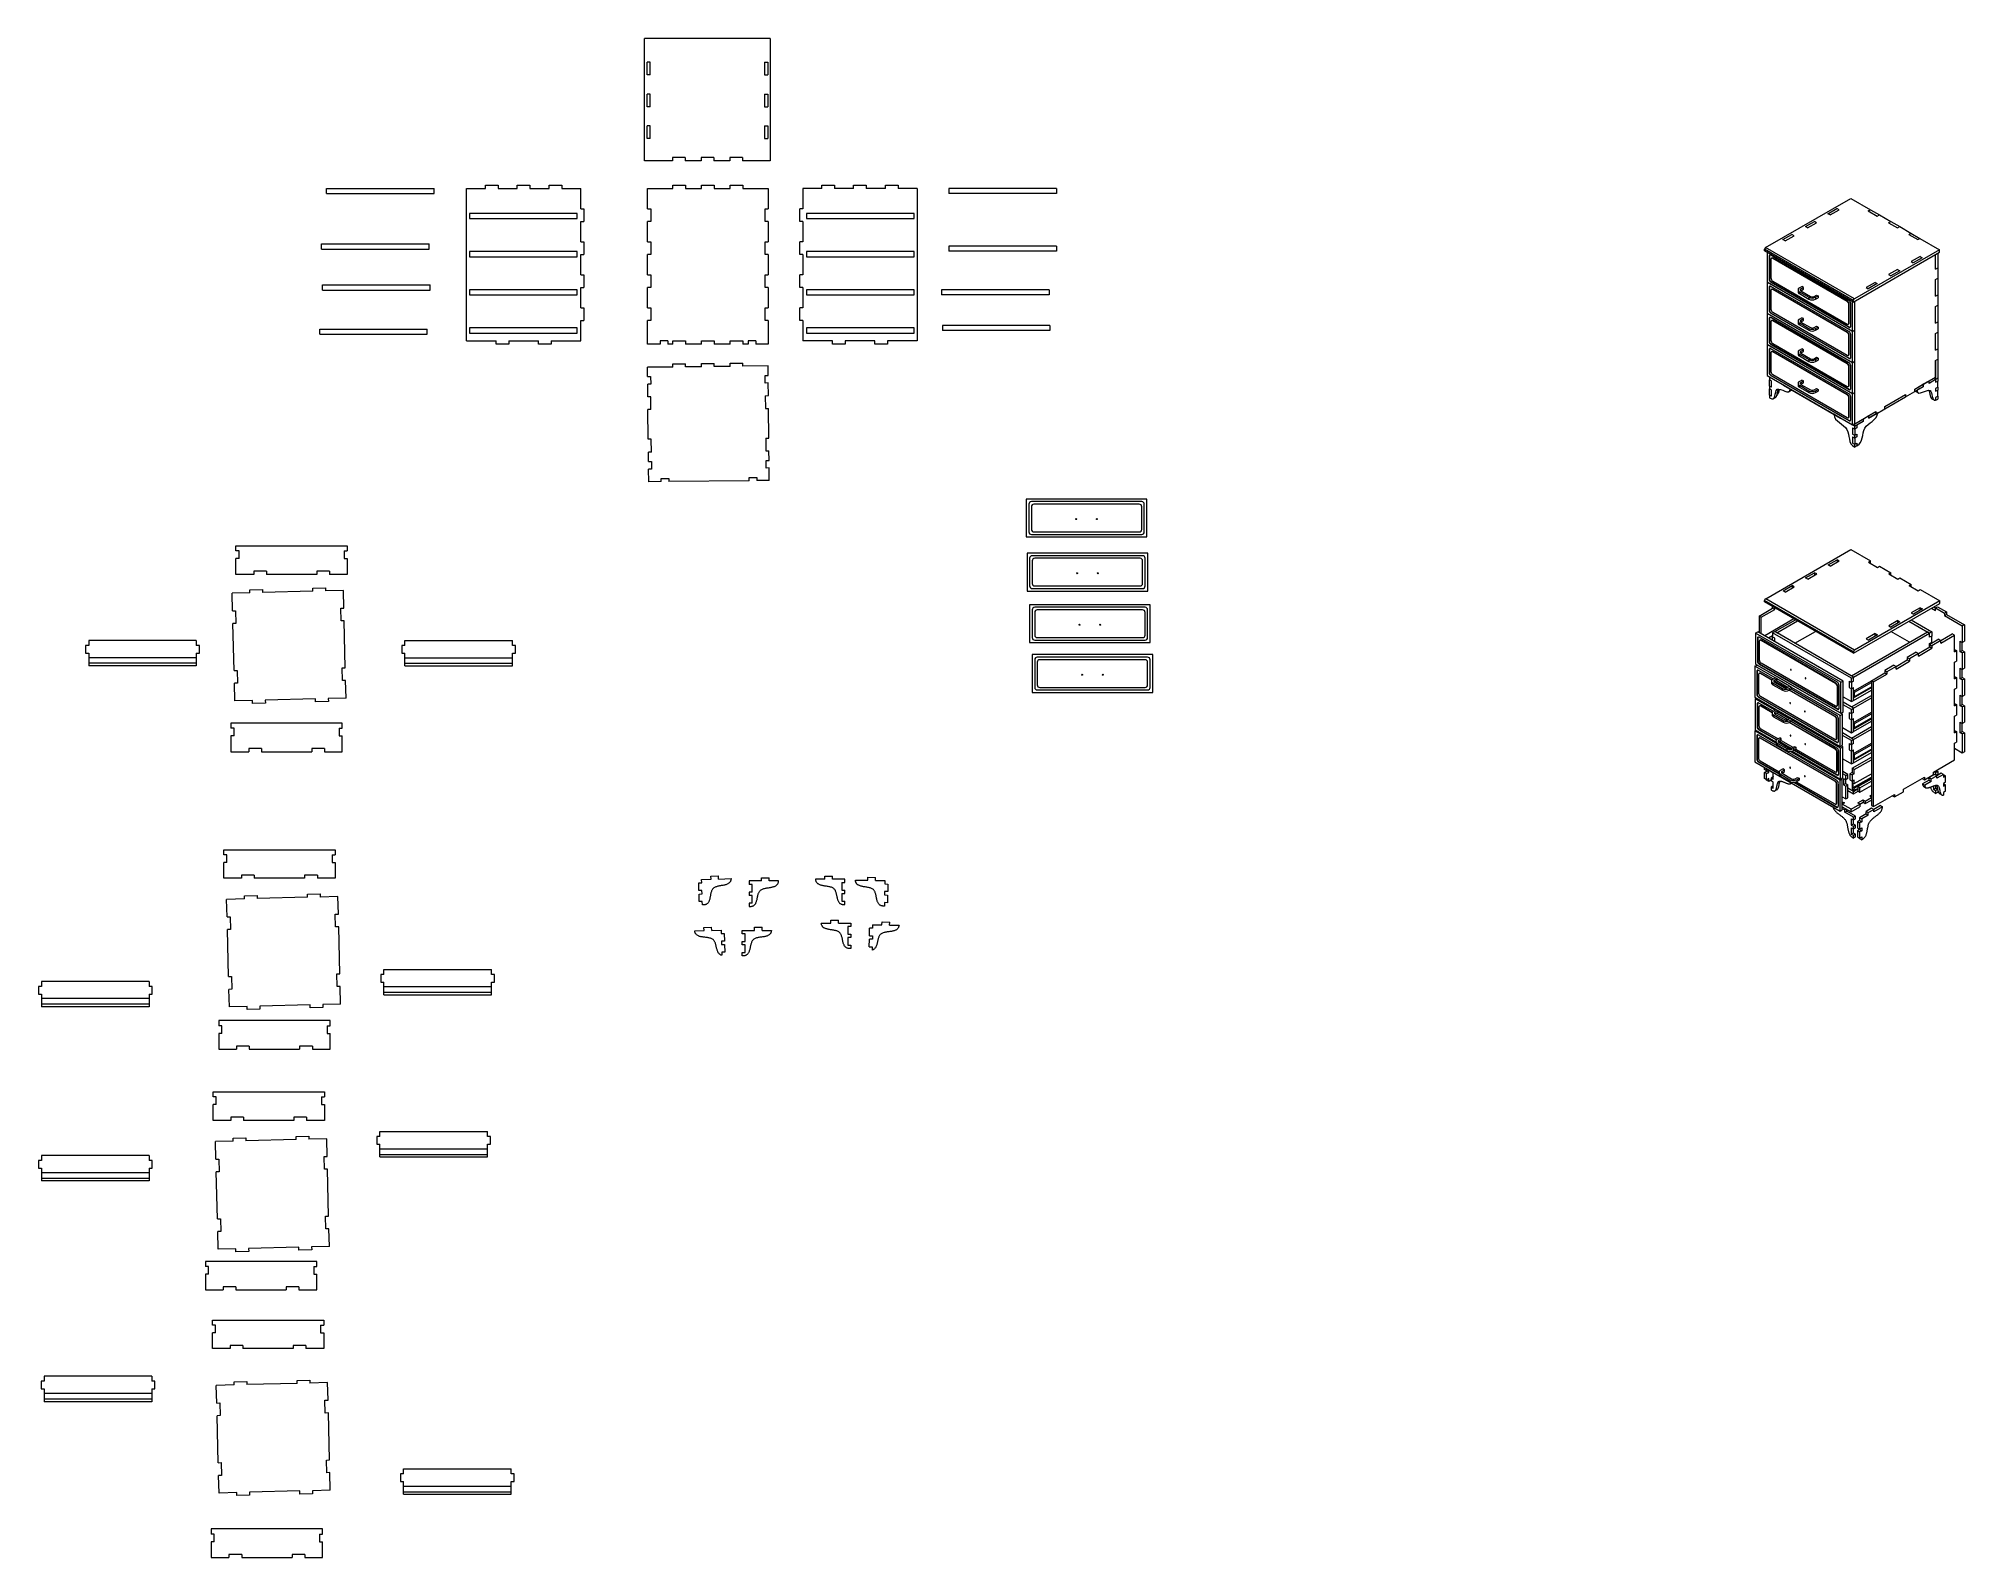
# Model space of a CAD drawing. Header units: millimetres. Extents: x -2066 to 5505, y -2840 to 3131.
import ezdxf

# ---------------------------------------------------------------- set-up
doc = ezdxf.new("R2010")
doc.units = ezdxf.units.MM

msp = doc.modelspace()

# ---------------------------------------------------------------- linework, layer by layer
at = {"color": 7, "linetype": 'Continuous', "lineweight": 15}
for p, q in [((316.3, 2650.8), (316.3, 3131)), ((810.3, 3131), (316.3, 3131)), ((810.3, 3131), (810.3, 2650.8)), ((338.3, 3037.8), (326.3, 3037.8)), ((326.3, 2987.8), (326.3, 3037.8)), ((338.3, 2987.8), (338.3, 3037.8)), ((788.3, 3037.8), (800.3, 3037.8)), ((788.3, 3037.8), (788.3, 2987.8)), ((800.3, 3037.8), (800.3, 2987.8)), ((338.3, 2987.8), (326.3, 2987.8)), ((788.3, 2987.8), (800.3, 2987.8)), ((326.3, 2862.8), (326.3, 2912.8)), ((338.3, 2912.8), (326.3, 2912.8)), ((338.3, 2862.8), (338.3, 2912.8)), ((788.3, 2912.8), (788.3, 2862.8)), ((788.3, 2912.8), (800.3, 2912.8)), ((800.3, 2912.8), (800.3, 2862.8)), ((338.3, 2862.8), (326.3, 2862.8)), ((788.3, 2862.8), (800.3, 2862.8)), ((326.3, 2737.8), (326.3, 2787.8)), ((338.3, 2787.8), (326.3, 2787.8)), ((338.3, 2737.8), (326.3, 2737.8)), ((338.3, 2737.8), (338.3, 2787.8)), ((788.3, 2787.8), (788.3, 2737.8)), ((788.3, 2787.8), (800.3, 2787.8)), ((788.3, 2737.8), (800.3, 2737.8)), ((800.3, 2787.8), (800.3, 2737.8)), ((425.5, 2650.8), (316.3, 2650.8)), ((475.5, 2662.8), (425.5, 2662.8)), ((425.5, 2662.8), (425.5, 2650.8)), ((475.5, 2662.8), (475.5, 2650.8)), ((538.3, 2650.8), (475.5, 2650.8)), ((588.3, 2662.8), (538.3, 2662.8)), ((538.3, 2662.8), (538.3, 2650.8)), ((588.3, 2662.8), (588.3, 2650.8)), ((651.2, 2650.8), (588.3, 2650.8)), ((701.2, 2662.8), (651.2, 2662.8)), ((651.2, 2662.8), (651.2, 2650.8)), ((701.2, 2662.8), (701.2, 2650.8)), ((810.3, 2650.8), (701.2, 2650.8)), ((-933.6, 2542.1), (-510.6, 2542.1)), ((-933.6, 2522.1), (-933.6, 2542.1)), ((-933.6, 2522.1), (-510.6, 2522.1)), ((-510.6, 2522.1), (-510.6, 2542.1)), ((-384.2, 1942.1), (-384.2, 2542.1)), ((-384.2, 2542.1), (-309.2, 2542.1)), ((-309.2, 2542.1), (-309.2, 2554.1)), ((-309.2, 2554.1), (-259.2, 2554.1)), ((-259.2, 2554.1), (-259.2, 2542.1)), ((-259.2, 2542.1), (-184.2, 2542.1)), ((-184.2, 2542.1), (-184.2, 2554.1)), ((-184.2, 2554.1), (-134.2, 2554.1)), ((-134.2, 2554.1), (-134.2, 2542.1)), ((-134.2, 2542.1), (-59.2, 2542.1)), ((-59.2, 2542.1), (-59.2, 2554.1)), ((-59.2, 2554.1), (-9.2, 2554.1)), ((-9.2, 2554.1), (-9.2, 2542.1)), ((-9.2, 2542.1), (65.8, 2542.1)), ((65.8, 2462.1), (65.8, 2542.1)), ((328.5, 2462.1), (328.5, 2542.1)), ((328.5, 2542.1), (427.6, 2542.1)), ((427.6, 2542.1), (427.6, 2554.1)), ((427.6, 2554.1), (477.6, 2554.1)), ((477.6, 2554.1), (477.6, 2542.1)), ((477.6, 2542.1), (540.5, 2542.1)), ((540.5, 2542.1), (540.5, 2554.1)), ((540.5, 2554.1), (590.5, 2554.1)), ((590.5, 2554.1), (590.5, 2542.1)), ((590.5, 2542.1), (653.3, 2542.1)), ((653.3, 2542.1), (653.3, 2554.1)), ((653.3, 2554.1), (703.3, 2554.1)), ((703.3, 2554.1), (703.3, 2542.1)), ((703.3, 2542.1), (802.5, 2542.1)), ((802.5, 2542.1), (802.5, 2462.1)), ((1013.1, 2542.1), (938.1, 2542.1)), ((938.1, 2542.1), (938.1, 2462.1)), ((1013.1, 2542.1), (1013.1, 2554.1)), ((1013.1, 2554.1), (1063.1, 2554.1)), ((1063.1, 2554.1), (1063.1, 2542.1)), ((1138.1, 2542.1), (1063.1, 2542.1)), ((1138.1, 2542.1), (1138.1, 2554.1)), ((1138.1, 2554.1), (1188.1, 2554.1)), ((1188.1, 2554.1), (1188.1, 2542.1)), ((1263.1, 2542.1), (1188.1, 2542.1)), ((1263.1, 2542.1), (1263.1, 2554.1)), ((1263.1, 2554.1), (1313.1, 2554.1)), ((1313.1, 2554.1), (1313.1, 2542.1)), ((1388.1, 2542.1), (1313.1, 2542.1)), ((1388.1, 2542.1), (1388.1, 1942.1)), ((1512.8, 2542.1), (1512.8, 2522.1)), ((1935.8, 2542.1), (1512.8, 2542.1)), ((1935.8, 2522.1), (1512.8, 2522.1)), ((1935.8, 2542.1), (1935.8, 2522.1)), ((4723.1, 2309.1), (5058.2, 2502.5)), ((5058.2, 2502.5), (5135.4, 2458)), ((50.8, 2443.4), (-372.2, 2443.4)), ((-372.2, 2443.4), (-372.2, 2423.4)), ((-372.2, 2423.4), (50.8, 2423.4)), ((50.8, 2423.4), (50.8, 2443.4)), ((65.8, 2462.1), (77.8, 2462.1)), ((77.8, 2462.1), (77.8, 2412.1)), ((328.5, 2462.1), (340.5, 2462.1)), ((340.5, 2462.1), (340.5, 2412.1)), ((790.5, 2462.1), (802.5, 2462.1)), ((790.5, 2412.1), (790.5, 2462.1)), ((926.1, 2412.1), (926.1, 2462.1)), ((938.1, 2462.1), (926.1, 2462.1)), ((1376.1, 2443.4), (953.1, 2443.4)), ((953.1, 2443.4), (953.1, 2423.4)), ((953.1, 2423.4), (1376.1, 2423.4)), ((1376.1, 2423.4), (1376.1, 2443.4)), ((4968.4, 2442.5), (5003.8, 2463)), ((4976.9, 2437.6), (4968.4, 2442.5)), ((4976.9, 2437.6), (5012.3, 2458.1)), ((5012.3, 2458.1), (5003.8, 2463)), ((5126.9, 2453.1), (5135.4, 2458)), ((5126.9, 2453.1), (5162.3, 2432.7)), ((5135.4, 2458), (5170.8, 2437.6)), ((5162.3, 2432.7), (5170.8, 2437.6)), ((5170.8, 2437.6), (5215.2, 2411.9)), ((65.8, 2412.1), (77.8, 2412.1)), ((65.8, 2332.1), (65.8, 2412.1)), ((328.5, 2332.1), (328.5, 2412.1)), ((340.5, 2412.1), (328.5, 2412.1)), ((802.5, 2412.1), (790.5, 2412.1)), ((802.5, 2412.1), (802.5, 2332.1)), ((938.1, 2412.1), (926.1, 2412.1)), ((938.1, 2412.1), (938.1, 2332.1)), ((4791.7, 2340.5), (4827, 2360.9)), ((4800.2, 2335.6), (4835.5, 2356)), ((4835.5, 2356), (4827, 2360.9)), ((4880.1, 2391.5), (4915.4, 2411.9)), ((4888.5, 2386.6), (4880.1, 2391.5)), ((4888.5, 2386.6), (4923.9, 2407)), ((4923.9, 2407), (4915.4, 2411.9)), ((5206.7, 2407), (5215.2, 2411.9)), ((5206.7, 2407), (5242.1, 2386.6)), ((5215.2, 2411.9), (5250.6, 2391.5)), ((5242.1, 2386.6), (5250.6, 2391.5)), ((5250.6, 2391.5), (5295, 2365.9)), ((5286.5, 2361), (5295, 2365.9)), ((5286.5, 2361), (5321.9, 2340.5)), ((5295, 2365.9), (5330.4, 2345.4)), ((-953.4, 2303.3), (-953.4, 2323.3)), ((-953.4, 2323.3), (-530.4, 2323.3)), ((-953.4, 2303.3), (-530.4, 2303.3)), ((-530.4, 2303.3), (-530.4, 2323.3)), ((50.8, 2293.4), (-372.2, 2293.4)), ((-372.2, 2293.4), (-372.2, 2273.4)), ((-372.2, 2273.4), (50.8, 2273.4)), ((50.8, 2273.4), (50.8, 2293.4)), ((65.8, 2332.1), (77.8, 2332.1)), ((65.8, 2282.1), (77.8, 2282.1)), ((65.8, 2202.1), (65.8, 2282.1)), ((77.8, 2332.1), (77.8, 2282.1)), ((328.5, 2332.1), (340.5, 2332.1)), ((328.5, 2202.1), (328.5, 2282.1)), ((340.5, 2282.1), (328.5, 2282.1)), ((340.5, 2332.1), (340.5, 2282.1)), ((790.5, 2332.1), (802.5, 2332.1)), ((790.5, 2282.1), (790.5, 2332.1)), ((802.5, 2282.1), (790.5, 2282.1)), ((802.5, 2282.1), (802.5, 2202.1)), ((926.1, 2282.1), (926.1, 2332.1)), ((938.1, 2332.1), (926.1, 2332.1)), ((938.1, 2282.1), (926.1, 2282.1)), ((938.1, 2282.1), (938.1, 2202.1)), ((1376.1, 2293.4), (953.1, 2293.4)), ((953.1, 2293.4), (953.1, 2273.4)), ((953.1, 2273.4), (1376.1, 2273.4)), ((1376.1, 2273.4), (1376.1, 2293.4)), ((1512.2, 2315.2), (1512.2, 2295.2)), ((1935.2, 2315.2), (1512.2, 2315.2)), ((1935.2, 2295.2), (1512.2, 2295.2)), ((1935.2, 2315.2), (1935.2, 2295.2)), ((5068, 2100.8), (4718.7, 2302.4)), ((4718.7, 2296.7), (4718.7, 2302.4)), ((5068, 2095.1), (4718.7, 2296.7)), ((5072.4, 2107.4), (4723.1, 2309.1)), ((4730.1, 2290.1), (4730.1, 2173.5)), ((4738.6, 2275.6), (4737.2, 2274.8)), ((4737.2, 2274.8), (4737.2, 2185.8)), ((4738.6, 2275.6), (4738.6, 2186.6)), ((5051.2, 2101.7), (4744.3, 2278.8)), ((4800.2, 2335.6), (4791.7, 2340.5)), ((5068, 2095.1), (5407.6, 2291.1)), ((5407.6, 2300.9), (5072.4, 2107.4)), ((5330.5, 2274.4), (5295.1, 2254)), ((5321.9, 2340.5), (5330.4, 2345.4)), ((5330.4, 2345.4), (5407.6, 2300.9)), ((5330.5, 2274.4), (5339, 2269.5)), ((5392, 2225), (5392, 2282.1)), ((5400.5, 2287), (5400.5, 2229.9)), ((5407.6, 2291.1), (5407.6, 2300.9)), ((65.8, 2202.1), (77.8, 2202.1)), ((77.8, 2202.1), (77.8, 2152.1)), ((328.5, 2202.1), (340.5, 2202.1)), ((340.5, 2202.1), (340.5, 2152.1)), ((790.5, 2202.1), (802.5, 2202.1)), ((790.5, 2152.1), (790.5, 2202.1)), ((926.1, 2152.1), (926.1, 2202.1)), ((938.1, 2202.1), (926.1, 2202.1)), ((4744.3, 2262.5), (4744.3, 2189.8)), ((4747.8, 2267.9), (4746.4, 2267.1)), ((4752.8, 2267.4), (4751.4, 2266.6)), ((5044.1, 2097.6), (4751.4, 2266.6)), ((5045.5, 2098.4), (4752.8, 2267.4)), ((5242.1, 2223.3), (5206.7, 2202.9)), ((5206.7, 2202.9), (5215.2, 2198)), ((5250.6, 2218.4), (5215.2, 2198)), ((5242.1, 2223.3), (5250.6, 2218.4)), ((5295.1, 2254), (5303.6, 2249.1)), ((5339, 2269.5), (5303.6, 2249.1)), ((5392, 2225), (5400.5, 2229.9)), ((5400.5, 2229.9), (5400.5, 2189)), ((-949.7, 2142.3), (-949.7, 2162.3)), ((-949.7, 2162.3), (-526.7, 2162.3)), ((-949.7, 2142.3), (-526.7, 2142.3)), ((-526.7, 2142.3), (-526.7, 2162.3)), ((50.8, 2143.4), (-372.2, 2143.4)), ((-372.2, 2143.4), (-372.2, 2123.4)), ((-372.2, 2123.4), (50.8, 2123.4)), ((50.8, 2123.4), (50.8, 2143.4)), ((65.8, 2152.1), (77.8, 2152.1)), ((65.8, 2072.1), (65.8, 2152.1)), ((328.5, 2072.1), (328.5, 2152.1)), ((340.5, 2152.1), (328.5, 2152.1)), ((802.5, 2152.1), (790.5, 2152.1)), ((802.5, 2152.1), (802.5, 2072.1)), ((938.1, 2152.1), (926.1, 2152.1)), ((938.1, 2152.1), (938.1, 2072.1)), ((1376.1, 2143.4), (953.1, 2143.4)), ((953.1, 2143.4), (953.1, 2123.4)), ((953.1, 2123.4), (1376.1, 2123.4)), ((1376.1, 2123.4), (1376.1, 2143.4)), ((1484.1, 2143.4), (1484.1, 2123.4)), ((1907.1, 2143.4), (1484.1, 2143.4)), ((1907.1, 2123.4), (1484.1, 2123.4)), ((1907.1, 2143.4), (1907.1, 2123.4)), ((4730.1, 2173.5), (5065.3, 1980)), ((4730.1, 2172.7), (4730.9, 2173.1)), ((5065.3, 1979.2), (4730.1, 2172.7)), ((4730.1, 2172.7), (4730.1, 2051)), ((4738.6, 2186.6), (4737.2, 2185.8)), ((4738.6, 2153.1), (4737.2, 2152.3)), ((4737.2, 2152.3), (4737.2, 2063.3)), ((4738.6, 2153.1), (4738.6, 2064.1)), ((4745.7, 2174.3), (4744.3, 2173.5)), ((4744.3, 2173.5), (5051.2, 1996.4)), ((5051.2, 1979.2), (4744.3, 2156.4)), ((4744.3, 2140), (4744.3, 2067.4)), ((4745.7, 2174.3), (5052.6, 1997.2)), ((4747.8, 2145.4), (4746.4, 2144.6)), ((4751.4, 2177.6), (5044.1, 2008.6)), ((4752.8, 2144.9), (4751.4, 2144.1)), ((5044.1, 1975.1), (4751.4, 2144.1)), ((5045.5, 1975.9), (4752.8, 2144.9)), ((4850.9, 2142.9), (4850.9, 2135.8)), ((4856.4, 2150.6), (4865.8, 2156)), ((4856.4, 2135.2), (4893.7, 2113.7)), ((4856.4, 2135.2), (4856.4, 2128.1)), ((4856.4, 2128.1), (4893.7, 2106.6)), ((4862.6, 2139.8), (4861.8, 2139.3)), ((4862.6, 2147), (4872, 2152.4)), ((4862.6, 2139.8), (4862.6, 2147)), ((4862.6, 2139.8), (4872, 2145.3)), ((4862.6, 2138.8), (4899.9, 2117.3)), ((4872, 2152.4), (4865.8, 2156)), ((4872, 2145.3), (4872, 2152.4)), ((4914, 2117.3), (4923.4, 2122.8)), ((4923.4, 2122.8), (4929.6, 2119.2)), ((5153.7, 2172.3), (5118.3, 2151.9)), ((5118.3, 2151.9), (5126.8, 2147)), ((5162.2, 2167.4), (5126.8, 2147)), ((5153.7, 2172.3), (5162.2, 2167.4)), ((5392, 2184.1), (5400.5, 2189)), ((5392, 2118.8), (5392, 2184.1)), ((5392, 2118.8), (5400.5, 2123.7)), ((5400.5, 2189), (5400.5, 2123.7)), ((5400.5, 2123.7), (5400.5, 2082.9)), ((65.8, 2072.1), (77.8, 2072.1)), ((77.8, 2072.1), (77.8, 2022.1)), ((328.5, 2072.1), (340.5, 2072.1)), ((340.5, 2072.1), (340.5, 2022.1)), ((790.5, 2072.1), (802.5, 2072.1)), ((790.5, 2022.1), (790.5, 2072.1)), ((926.1, 2022.1), (926.1, 2072.1)), ((938.1, 2072.1), (926.1, 2072.1)), ((4730.1, 2051), (5065.3, 1857.5)), ((4730.1, 2050.2), (4730.9, 2050.6)), ((5065.3, 1856.7), (4730.1, 2050.2)), ((4730.1, 2050.2), (4730.1, 1928.6)), ((4738.6, 2064.1), (4737.2, 2063.3)), ((4745.7, 2051.8), (4744.3, 2051)), ((4744.3, 2051), (5051.2, 1873.9)), ((4745.7, 2051.8), (5052.6, 1874.7)), ((4751.4, 2055.1), (5044.1, 1886.1)), ((4893.7, 2113.7), (4893.7, 2106.6)), ((4920.2, 2113.7), (4929.6, 2119.2)), ((4920.2, 2113.7), (4920.2, 2106.6)), ((4920.2, 2106.6), (4929.6, 2112)), ((4929.6, 2119.2), (4929.6, 2112)), ((5045.5, 2098.4), (5044.1, 2097.6)), ((5052.6, 2086.2), (5051.2, 2085.4)), ((5051.2, 2012.7), (5051.2, 2085.4)), ((5052.6, 2013.5), (5052.6, 2086.2)), ((5058.2, 2000.4), (5058.2, 2089.4)), ((5065.3, 1980), (5065.3, 2096.6)), ((5068, 2095.1), (5068, 2100.8)), ((5073.8, 1984.9), (5073.8, 2098.4)), ((5073.8, 1616.7), (5073.8, 2098.4)), ((5392, 2078), (5400.5, 2082.9)), ((5392, 2012.7), (5392, 2078)), ((5400.5, 2082.9), (5400.5, 2017.6)), ((-960.7, 1988.5), (-537.7, 1988.5)), ((-960.7, 1968.5), (-960.7, 1988.5)), ((-537.7, 1968.5), (-537.7, 1988.5)), ((50.8, 1993.4), (-372.2, 1993.4)), ((-372.2, 1993.4), (-372.2, 1973.4)), ((-372.2, 1973.4), (50.8, 1973.4)), ((50.8, 1973.4), (50.8, 1993.4)), ((65.8, 2022.1), (77.8, 2022.1)), ((65.8, 1942.1), (65.8, 2022.1)), ((328.5, 1930.1), (328.5, 2022.1)), ((340.5, 2022.1), (328.5, 2022.1)), ((802.5, 2022.1), (790.5, 2022.1)), ((802.5, 2022.1), (802.5, 1930.1)), ((938.1, 2022.1), (926.1, 2022.1)), ((938.1, 2022.1), (938.1, 1942.1)), ((1376.1, 1993.4), (953.1, 1993.4)), ((953.1, 1993.4), (953.1, 1973.4)), ((953.1, 1973.4), (1376.1, 1973.4)), ((1376.1, 1973.4), (1376.1, 1993.4)), ((1487.2, 2002.8), (1487.2, 1982.8)), ((1910.2, 2002.8), (1487.2, 2002.8)), ((1910.2, 1982.8), (1487.2, 1982.8)), ((1910.2, 2002.8), (1910.2, 1982.8)), ((4738.6, 2030.6), (4737.2, 2029.8)), ((4737.2, 2029.8), (4737.2, 1940.8)), ((4738.6, 2030.6), (4738.6, 1941.6)), ((5051.2, 1856.7), (4744.3, 2033.9)), ((4744.3, 2017.6), (4744.3, 1944.9)), ((4747.8, 2022.9), (4746.4, 2022.1)), ((4752.8, 2022.5), (4751.4, 2021.6)), ((5044.1, 1852.6), (4751.4, 2021.6)), ((5045.5, 1853.5), (4752.8, 2022.5)), ((4850.9, 2020.4), (4850.9, 2013.3)), ((4856.4, 2028.1), (4865.8, 2033.5)), ((4856.4, 2012.8), (4893.7, 1991.3)), ((4856.4, 2012.8), (4856.4, 2005.6)), ((4856.4, 2005.6), (4893.7, 1984.1)), ((4862.6, 2017.4), (4861.8, 2016.8)), ((4862.6, 2024.5), (4872, 2030)), ((4862.6, 2017.4), (4862.6, 2024.5)), ((4862.6, 2017.4), (4872, 2022.8)), ((4862.6, 2016.3), (4899.9, 1994.8)), ((4872, 2030), (4865.8, 2033.5)), ((4872, 2022.8), (4872, 2030)), ((4893.7, 1991.3), (4893.7, 1984.1)), ((4914, 1994.8), (4923.4, 2000.3)), ((4920.2, 1991.3), (4929.6, 1996.7)), ((4920.2, 1991.3), (4920.2, 1984.1)), ((4920.2, 1984.1), (4929.6, 1989.6)), ((4923.4, 2000.3), (4929.6, 1996.7)), ((4929.6, 1996.7), (4929.6, 1989.6)), ((5045.5, 1975.9), (5044.1, 1975.1)), ((5049.1, 2008.1), (5050.5, 2008.9)), ((5052.6, 2013.5), (5051.2, 2012.7)), ((5052.6, 1997.2), (5051.2, 1996.4)), ((5065.3, 1980), (5073.8, 1984.9)), ((5065.3, 1979.2), (5073.8, 1984.1)), ((5065.3, 1857.5), (5065.3, 1979.2)), ((5073.8, 1984.1), (5073.1, 1984.5)), ((5073.8, 1862.4), (5073.8, 1984.1)), ((5392, 2012.7), (5400.5, 2017.6)), ((5392, 1971.8), (5400.5, 1976.7)), ((5392, 1906.5), (5392, 1971.8)), ((5400.5, 2017.6), (5400.5, 1976.7)), ((5400.5, 1976.7), (5400.5, 1911.4)), ((-960.7, 1968.5), (-537.7, 1968.5)), ((-384.2, 1942.1), (-267.6, 1942.1)), ((-267.6, 1930.1), (-267.6, 1942.1)), ((-217.6, 1930.1), (-267.6, 1930.1)), ((-217.6, 1942.1), (-100.9, 1942.1)), ((-217.6, 1942.1), (-217.6, 1930.1)), ((-100.9, 1930.1), (-100.9, 1942.1)), ((-50.9, 1930.1), (-100.9, 1930.1)), ((-50.9, 1942.1), (65.8, 1942.1)), ((-50.9, 1942.1), (-50.9, 1930.1)), ((377.4, 1930.1), (328.5, 1930.1)), ((407.4, 1942.1), (377.4, 1942.1)), ((377.4, 1942.1), (377.4, 1930.1)), ((407.4, 1942.1), (407.4, 1930.1)), ((427.6, 1930.1), (407.4, 1930.1)), ((427.6, 1942.1), (477.6, 1942.1)), ((427.6, 1930.1), (427.6, 1942.1)), ((477.6, 1942.1), (477.6, 1930.1)), ((540.5, 1930.1), (477.6, 1930.1)), ((540.5, 1942.1), (590.5, 1942.1)), ((540.5, 1930.1), (540.5, 1942.1)), ((590.5, 1942.1), (590.5, 1930.1)), ((653.3, 1930.1), (590.5, 1930.1)), ((653.3, 1942.1), (703.3, 1942.1)), ((653.3, 1930.1), (653.3, 1942.1)), ((703.3, 1942.1), (703.3, 1930.1)), ((723.6, 1930.1), (703.3, 1930.1)), ((753.6, 1942.1), (723.6, 1942.1)), ((723.6, 1942.1), (723.6, 1930.1)), ((753.6, 1942.1), (753.6, 1930.1)), ((802.5, 1930.1), (753.6, 1930.1)), ((1054.8, 1942.1), (938.1, 1942.1)), ((1054.8, 1930.1), (1054.8, 1942.1)), ((1104.8, 1930.1), (1054.8, 1930.1)), ((1221.4, 1942.1), (1104.8, 1942.1)), ((1104.8, 1942.1), (1104.8, 1930.1)), ((1221.4, 1930.1), (1221.4, 1942.1)), ((1271.4, 1930.1), (1221.4, 1930.1)), ((1388.1, 1942.1), (1271.4, 1942.1)), ((1271.4, 1942.1), (1271.4, 1930.1)), ((4730.1, 1928.6), (5065.3, 1735.1)), ((4730.1, 1927.7), (4730.9, 1928.1)), ((5065.3, 1734.2), (4730.1, 1927.7)), ((4730.1, 1927.7), (4730.1, 1806.1)), ((4738.6, 1941.6), (4737.2, 1940.8)), ((4738.6, 1908.1), (4737.2, 1907.3)), ((4737.2, 1907.3), (4737.2, 1818.3)), ((4738.6, 1908.1), (4738.6, 1819.1)), ((4745.7, 1929.4), (4744.3, 1928.6)), ((4744.3, 1928.6), (5051.2, 1751.4)), ((5051.2, 1734.2), (4744.3, 1911.4)), ((4744.3, 1895.1), (4744.3, 1822.4)), ((4745.7, 1929.4), (5052.6, 1752.2)), ((4747.8, 1900.5), (4746.4, 1899.7)), ((4751.4, 1932.6), (5044.1, 1763.6)), ((4752.8, 1900), (4751.4, 1899.2)), ((5044.1, 1730.2), (4751.4, 1899.2)), ((5045.5, 1731), (4752.8, 1900)), ((4850.9, 1897.9), (4850.9, 1890.8)), ((4856.4, 1905.6), (4865.8, 1911.1)), ((4862.6, 1894.9), (4861.8, 1894.4)), ((4862.6, 1902), (4872, 1907.5)), ((4862.6, 1894.9), (4862.6, 1902)), ((4862.6, 1894.9), (4872, 1900.3)), ((4862.6, 1893.9), (4899.9, 1872.4)), ((4872, 1907.5), (4865.8, 1911.1)), ((4872, 1900.3), (4872, 1907.5)), ((5052.6, 1963.7), (5051.2, 1962.9)), ((5051.2, 1890.2), (5051.2, 1962.9)), ((5052.6, 1891), (5052.6, 1963.7)), ((5058.2, 1878), (5058.2, 1967)), ((5392, 1906.5), (5400.5, 1911.4)), ((5400.5, 1911.4), (5400.5, 1870.6)), ((427, 1839.8), (327.9, 1838.8)), ((328.2, 1801.9), (327.9, 1838.8)), ((426.9, 1851.8), (476.9, 1852.4)), ((427, 1839.8), (426.9, 1851.8)), ((477, 1840.4), (476.9, 1852.4)), ((539.8, 1841), (477, 1840.4)), ((539.7, 1853), (589.7, 1853.6)), ((539.8, 1841), (539.7, 1853)), ((589.8, 1841.6), (589.7, 1853.6)), ((652.7, 1842.3), (589.8, 1841.6)), ((652.6, 1854.3), (702.6, 1854.8)), ((652.7, 1842.3), (652.6, 1854.3)), ((702.7, 1842.8), (702.6, 1854.8)), ((801.8, 1843.8), (702.7, 1842.8)), ((802.2, 1807), (801.8, 1843.8)), ((4738.6, 1819.1), (4737.2, 1818.3)), ((4856.4, 1890.3), (4893.7, 1868.8)), ((4856.4, 1890.3), (4856.4, 1883.1)), ((4856.4, 1883.1), (4893.7, 1861.6)), ((4893.7, 1868.8), (4893.7, 1861.6)), ((4914, 1872.4), (4923.4, 1877.8)), ((4920.2, 1868.8), (4929.6, 1874.2)), ((4920.2, 1868.8), (4920.2, 1861.6)), ((4920.2, 1861.6), (4929.6, 1867.1)), ((4923.4, 1877.8), (4929.6, 1874.2)), ((4929.6, 1874.2), (4929.6, 1867.1)), ((5045.5, 1853.5), (5044.1, 1852.6)), ((5049.1, 1885.6), (5050.5, 1886.4)), ((5052.6, 1891), (5051.2, 1890.2)), ((5052.6, 1874.7), (5051.2, 1873.9)), ((5052.6, 1841.2), (5051.2, 1840.4)), ((5051.2, 1767.7), (5051.2, 1840.4)), ((5052.6, 1768.5), (5052.6, 1841.2)), ((5058.2, 1755.5), (5058.2, 1844.5)), ((5065.3, 1857.5), (5073.8, 1862.4)), ((5065.3, 1856.7), (5073.8, 1861.6)), ((5065.3, 1735.1), (5065.3, 1856.7)), ((5073.8, 1861.6), (5073.1, 1862)), ((5073.8, 1740), (5073.8, 1861.6)), ((5392, 1865.7), (5400.5, 1870.6)), ((5392, 1800.4), (5392, 1865.7)), ((5392, 1865.7), (5392, 1790.6)), ((5400.5, 1870.6), (5400.5, 1795.5)), ((328.2, 1801.9), (340.2, 1802)), ((340.6, 1772), (328.6, 1771.9)), ((329.1, 1722.1), (328.6, 1771.9)), ((340.2, 1802), (340.6, 1772)), ((790.2, 1806.8), (802.2, 1807)), ((790.5, 1776.8), (790.2, 1806.8)), ((802.5, 1777), (790.5, 1776.8)), ((803.1, 1727.2), (802.5, 1777)), ((4730.1, 1806.1), (5065.3, 1612.6)), ((4738.6, 1801.2), (4738.6, 1800.4)), ((4738.6, 1800.4), (4738.6, 1789.5)), ((4773.2, 1780.4), (4738.6, 1800.4)), ((4747.1, 1784.6), (4738.6, 1789.5)), ((4738.6, 1765), (4738.6, 1789.5)), ((4747.1, 1760.1), (4738.6, 1765)), ((4738.6, 1765), (4738.6, 1754.1)), ((4747.1, 1749.2), (4738.6, 1754.1)), ((4738.6, 1729.6), (4738.6, 1754.1)), ((4745.7, 1806.9), (4744.3, 1806.1)), ((4744.3, 1806.1), (5051.2, 1628.9)), ((4745.7, 1806.9), (5052.6, 1629.7)), ((4747.1, 1760.1), (4747.1, 1784.6)), ((4747.1, 1724.7), (4747.1, 1749.2)), ((4751.4, 1810.2), (5044.1, 1641.2)), ((4773.2, 1780.4), (4773.2, 1781.2)), ((4794.4, 1768.1), (4794.4, 1769)), ((4820.5, 1753.1), (4794.4, 1768.1)), ((4794.4, 1768.1), (5018, 1639.1)), ((4815.9, 1743.3), (4824.4, 1748.2)), ((4850.9, 1775.5), (4850.9, 1768.3)), ((4856.4, 1783.1), (4865.8, 1788.6)), ((4856.4, 1767.8), (4893.7, 1746.3)), ((4856.4, 1767.8), (4856.4, 1760.7)), ((4856.4, 1760.7), (4893.7, 1739.1)), ((4862.6, 1772.4), (4861.8, 1771.9)), ((4862.6, 1779.5), (4872, 1785)), ((4862.6, 1772.4), (4862.6, 1779.5)), ((4862.6, 1772.4), (4872, 1777.8)), ((4862.6, 1771.4), (4899.9, 1749.9)), ((4872, 1785), (4865.8, 1788.6)), ((4872, 1777.8), (4872, 1785)), ((4893.7, 1746.3), (4893.7, 1739.1)), ((4914, 1749.9), (4923.4, 1755.3)), ((4920.2, 1746.3), (4929.6, 1751.7)), ((4920.2, 1746.3), (4920.2, 1739.1)), ((4920.2, 1739.1), (4929.6, 1744.6)), ((4923.4, 1755.3), (4929.6, 1751.7)), ((4929.6, 1751.7), (4929.6, 1744.6)), ((5049.1, 1763.1), (5050.5, 1764)), ((5052.6, 1768.5), (5051.2, 1767.7)), ((5052.6, 1752.2), (5051.2, 1751.4)), ((5274.1, 1722.5), (5309.5, 1742.9)), ((5309.5, 1752.7), (5392, 1800.4)), ((5309.5, 1752.7), (5344.7, 1773)), ((5309.5, 1742.9), (5344.7, 1763.3)), ((5309.5, 1742.9), (5309.5, 1752.7)), ((5314.7, 1743.3), (5323.2, 1738.4)), ((5344.7, 1763.3), (5318.6, 1748.2)), ((5344.7, 1773), (5365.9, 1785.3)), ((5344.7, 1763.3), (5344.7, 1773)), ((5365.9, 1785.3), (5392, 1800.4)), ((5392, 1790.6), (5365.9, 1775.5)), ((5365.9, 1775.5), (5365.9, 1785.3)), ((5392, 1790.6), (5392, 1800.4)), ((5400.5, 1795.5), (5392, 1790.6)), ((5392, 1790.6), (5392, 1779.7)), ((5392, 1779.7), (5400.5, 1784.6)), ((5400.5, 1760.1), (5392, 1755.2)), ((5392, 1755.2), (5392, 1744.3)), ((5392, 1744.3), (5400.5, 1749.2)), ((5400.5, 1795.5), (5400.5, 1784.6)), ((5400.5, 1760.1), (5400.5, 1784.6)), ((5400.5, 1760.1), (5400.5, 1749.2)), ((5400.5, 1724.7), (5400.5, 1749.2)), ((341.1, 1722.3), (329.1, 1722.1)), ((341.6, 1672.3), (329.6, 1672.1)), ((330.9, 1555.5), (329.6, 1672.1)), ((341.6, 1672.3), (341.1, 1722.3)), ((791.1, 1727.1), (803.1, 1727.2)), ((791.1, 1727.1), (791.6, 1677.1)), ((791.6, 1677.1), (803.6, 1677.2)), ((804.9, 1560.5), (803.6, 1677.2)), ((4747.1, 1724.7), (4738.6, 1729.6)), ((4738.6, 1729.6), (4738.6, 1718.7)), ((4753.6, 1715.1), (4762, 1720)), ((5045.5, 1731), (5044.1, 1730.2)), ((5052.6, 1718.7), (5051.2, 1717.9)), ((5051.2, 1645.2), (5051.2, 1717.9)), ((5052.6, 1646.1), (5052.6, 1718.7)), ((5058.2, 1633), (5058.2, 1722)), ((5065.3, 1735.1), (5073.8, 1740)), ((5065.3, 1734.2), (5073.8, 1739.1)), ((5065.3, 1612.6), (5065.3, 1734.2)), ((5073.8, 1739.1), (5073.1, 1739.6)), ((5073.8, 1617.5), (5073.8, 1739.1)), ((5156.3, 1654.5), (5191.7, 1674.9)), ((5191.7, 1684.7), (5274.1, 1732.3)), ((5191.7, 1674.9), (5274.1, 1722.5)), ((5191.7, 1674.9), (5191.7, 1684.7)), ((5274.1, 1732.3), (5274.1, 1722.5)), ((5377.1, 1715.1), (5385.6, 1710.2)), ((5392, 1708.9), (5391, 1709.4)), ((5400.5, 1724.7), (5392, 1719.8)), ((5392, 1719.8), (5392, 1709.6)), ((5392, 1719.8), (5392, 1708.9)), ((5392, 1708.9), (5400.5, 1713.8)), ((5395, 1710.6), (5400.5, 1713.8)), ((5400.5, 1724.7), (5400.5, 1713.8)), ((5018, 1639.1), (4991.9, 1654.1)), ((5018, 1639.1), (5018, 1639.9)), ((5039.2, 1626.8), (5039.2, 1627.6)), ((5073.8, 1606.9), (5039.2, 1626.8)), ((5049.1, 1640.7), (5050.5, 1641.5)), ((5052.6, 1646.1), (5051.2, 1645.2)), ((5052.6, 1629.7), (5051.2, 1628.9)), ((5065.3, 1612.6), (5073.8, 1617.5)), ((5065.3, 1600.9), (5073.8, 1596)), ((5065.3, 1600.9), (5065.3, 1576.4)), ((5073.1, 1617.1), (5073.8, 1616.7)), ((5073.8, 1616.7), (5156.3, 1664.3)), ((5073.8, 1616.7), (5108.4, 1636.6)), ((5073.8, 1606.9), (5108.4, 1626.8)), ((5073.8, 1606.9), (5073.8, 1616.7)), ((5082.3, 1611.8), (5073.8, 1606.9)), ((5073.8, 1596), (5073.8, 1606.9)), ((5082.3, 1600.9), (5073.8, 1596)), ((5073.8, 1596), (5073.8, 1571.5)), ((5108.4, 1626.8), (5082.3, 1611.8)), ((5082.3, 1611.8), (5082.3, 1600.9)), ((5108.4, 1636.6), (5129.6, 1648.9)), ((5108.4, 1626.8), (5108.4, 1636.6)), ((5129.6, 1648.9), (5156.3, 1664.3)), ((5164.2, 1659), (5129.6, 1639.1)), ((5129.6, 1639.1), (5156.3, 1654.5)), ((5129.6, 1639.1), (5129.6, 1648.9)), ((5156.3, 1664.3), (5156.3, 1654.5)), ((342.9, 1555.6), (330.9, 1555.5)), ((343.4, 1505.6), (342.9, 1555.6)), ((792.9, 1560.4), (804.9, 1560.5)), ((792.9, 1560.4), (793.4, 1510.4)), ((5065.3, 1576.4), (5073.8, 1571.5)), ((5065.3, 1565.5), (5073.8, 1560.6)), ((5065.3, 1565.5), (5065.3, 1541)), ((5065.3, 1541), (5073.8, 1536.1)), ((5073.8, 1571.5), (5082.3, 1576.4)), ((5073.8, 1560.6), (5073.8, 1571.5)), ((5082.3, 1565.5), (5073.8, 1560.6)), ((5073.8, 1560.6), (5073.8, 1536.1)), ((5073.8, 1536.1), (5082.3, 1541)), ((5073.8, 1525.2), (5073.8, 1536.1)), ((5082.3, 1530.1), (5073.8, 1525.2)), ((5082.3, 1576.4), (5082.3, 1565.5)), ((5082.3, 1541), (5082.3, 1530.1)), ((343.4, 1505.6), (331.4, 1505.5)), ((331.8, 1467.7), (331.4, 1505.5)), ((331.8, 1467.7), (343.8, 1467.8)), ((343.8, 1467.8), (344.1, 1437.8)), ((793.4, 1510.4), (805.4, 1510.5)), ((793.8, 1472.6), (805.8, 1472.8)), ((794.1, 1442.6), (793.8, 1472.6)), ((806.1, 1442.8), (794.1, 1442.6)), ((805.8, 1472.8), (805.4, 1510.5)), ((806.6, 1393.9), (806.1, 1442.8)), ((344.1, 1437.8), (332.1, 1437.7)), ((332.7, 1388.8), (332.1, 1437.7)), ((381.5, 1389.3), (332.7, 1388.8)), ((381.4, 1401.3), (411.4, 1401.7)), ((381.5, 1389.3), (381.4, 1401.3)), ((411.4, 1401.7), (411.5, 1389.7)), ((727.7, 1393), (411.5, 1389.7)), ((727.6, 1405), (757.6, 1405.3)), ((727.7, 1393), (727.6, 1405)), ((757.6, 1405.3), (757.7, 1393.3)), ((806.6, 1393.9), (757.7, 1393.3)), ((2290.9, 1320.7), (1816.9, 1320.7)), ((1816.9, 1320.7), (1816.9, 1171.7)), ((1826.9, 1300.7), (1826.9, 1191.7)), ((2270.9, 1310.7), (1836.9, 1310.7)), ((1836.9, 1290.7), (1836.9, 1201.7)), ((2260.9, 1300.7), (1846.9, 1300.7)), ((2270.9, 1201.7), (2270.9, 1290.7)), ((2280.9, 1191.7), (2280.9, 1300.7)), ((2290.9, 1171.7), (2290.9, 1320.7)), ((-1289.9, 1116.9), (-1289.9, 1136.9)), ((-1289.9, 1136.9), (-852.3, 1136.9)), ((-852.3, 1136.9), (-852.3, 1116.9)), ((1816.9, 1171.7), (2290.9, 1171.7)), ((1836.9, 1181.7), (2270.9, 1181.7)), ((1846.9, 1191.7), (2260.9, 1191.7)), ((-1277.9, 1116.9), (-1289.9, 1116.9)), ((-1289.9, 1024.8), (-1289.9, 1086.9)), ((-1277.9, 1086.9), (-1289.9, 1086.9)), ((-1277.9, 1086.9), (-1277.9, 1116.9)), ((-864.3, 1116.9), (-852.3, 1116.9)), ((-864.3, 1116.9), (-864.3, 1086.9)), ((-864.3, 1086.9), (-852.3, 1086.9)), ((-852.3, 1086.9), (-852.3, 1024.8)), ((2294.2, 1108), (1820.2, 1108)), ((1820.2, 1108), (1820.2, 959)), ((1830.2, 1088), (1830.2, 979)), ((2274.2, 1098), (1840.2, 1098)), ((1840.2, 1078), (1840.2, 989)), ((2264.2, 1088), (1850.2, 1088)), ((2274.2, 989), (2274.2, 1078)), ((2284.2, 979), (2284.2, 1088)), ((2294.2, 959), (2294.2, 1108)), ((4723.8, 928.4), (5059, 1121.9)), ((4969.2, 1061.9), (5004.6, 1082.3)), ((4977.7, 1057), (4969.2, 1061.9)), ((4977.7, 1057), (5013, 1077.4)), ((5013, 1077.4), (5004.6, 1082.3)), ((5004.6, 1082.3), (5004.6, 1072.5)), ((5059, 1121.9), (5136.2, 1077.4)), ((5127.7, 1072.5), (5136.2, 1077.4)), ((5127.7, 1072.5), (5163, 1052.1)), ((5136.2, 1067.6), (5136.2, 1077.4)), ((-1220, 1024.8), (-1289.9, 1024.8)), ((-1170, 1036.8), (-1220, 1036.8)), ((-1220, 1036.8), (-1220, 1024.8)), ((-1170, 1036.8), (-1170, 1024.8)), ((-972.2, 1024.8), (-1170, 1024.8)), ((-922.2, 1036.8), (-972.2, 1036.8)), ((-972.2, 1036.8), (-972.2, 1024.8)), ((-922.2, 1036.8), (-922.2, 1024.8)), ((-852.3, 1024.8), (-922.2, 1024.8)), ((4880.8, 1010.9), (4916.2, 1031.3)), ((4889.3, 1006), (4880.8, 1010.9)), ((4889.3, 1006), (4924.6, 1026.4)), ((4924.6, 1026.4), (4916.2, 1031.3)), ((4916.2, 1031.3), (4916.2, 1021.5)), ((5163, 1052.1), (5171.5, 1057)), ((5171.5, 1057), (5216, 1031.3)), ((5207.5, 1026.4), (5216, 1031.3)), ((5207.5, 1026.4), (5242.8, 1006)), ((5216, 1021.5), (5216, 1031.3)), ((5242.8, 1006), (5251.3, 1010.9)), ((5251.3, 1010.9), (5295.8, 985.2)), ((5287.3, 980.3), (5295.8, 985.2)), ((5295.8, 975.5), (5295.8, 985.2)), ((-1235.4, 952), (-1305.3, 950.2)), ((-1303.5, 881.1), (-1305.3, 950.2)), ((-1235.7, 964), (-1185.7, 965.2)), ((-1235.4, 952), (-1235.7, 964)), ((-1185.7, 965.2), (-1185.4, 953.2)), ((-987.6, 958.2), (-1185.4, 953.2)), ((-987.9, 970.2), (-938, 971.4)), ((-987.6, 958.2), (-987.9, 970.2)), ((-938, 971.4), (-937.7, 959.4)), ((-867.8, 961.2), (-937.7, 959.4)), ((-866.1, 892.1), (-867.8, 961.2)), ((1820.2, 959), (2294.2, 959)), ((1840.2, 969), (2274.2, 969)), ((1850.2, 979), (2264.2, 979)), ((5068.8, 720.2), (4719.4, 921.8)), ((4719.4, 916.1), (4719.4, 921.8)), ((5068.8, 714.5), (4719.4, 916.1)), ((5073.1, 726.8), (4723.8, 928.4)), ((4792.4, 959.9), (4827.8, 980.3)), ((4800.9, 955), (4792.4, 959.9)), ((4800.9, 955), (4836.3, 975.4)), ((4836.3, 975.4), (4827.8, 980.3)), ((4827.8, 980.3), (4827.8, 970.5)), ((5068.8, 714.5), (5408.3, 910.5)), ((5408.3, 920.3), (5073.1, 726.8)), ((5287.3, 980.3), (5322.6, 959.9)), ((5322.6, 959.9), (5331.1, 964.8)), ((5331.1, 964.8), (5408.3, 920.3)), ((5408.3, 910.5), (5408.3, 920.3)), ((-1303.5, 881.1), (-1291.5, 881.4)), ((-1291.5, 881.4), (-1290.3, 831.5)), ((-878.1, 891.8), (-866.1, 892.1)), ((-876.8, 841.8), (-878.1, 891.8)), ((-864.8, 842.1), (-876.8, 841.8)), ((-860.2, 657.4), (-864.8, 842.1)), ((1830.1, 905.3), (1830.1, 756.3)), ((2304.1, 905.3), (1830.1, 905.3)), ((1840.1, 885.3), (1840.1, 776.3)), ((2284.1, 895.3), (1850.1, 895.3)), ((1850.1, 875.3), (1850.1, 786.3)), ((2274.1, 885.3), (1860.1, 885.3)), ((2284.1, 786.3), (2284.1, 875.3)), ((2294.1, 776.3), (2294.1, 885.3)), ((2304.1, 756.3), (2304.1, 905.3)), ((4698.1, 860.7), (4751.1, 891.3)), ((4706.6, 855.8), (4698.1, 860.7)), ((4698.1, 860.7), (4698.1, 795.8)), ((4706.6, 855.8), (4759.6, 886.4)), ((4706.6, 790.9), (4706.6, 855.8)), ((4835.1, 849.4), (4720.2, 783)), ((4751.1, 891.3), (4751.1, 897.8)), ((4759.6, 886.4), (4751.1, 891.3)), ((4759.6, 886.4), (4759.6, 892.9)), ((4759.7, 799.6), (4840.4, 846.3)), ((4768.1, 794.7), (4848.9, 841.4)), ((5242.8, 842.7), (5207.5, 822.3)), ((5251.3, 837.8), (5216, 817.4)), ((5242.8, 842.7), (5251.3, 837.8)), ((5242.8, 832.9), (5242.8, 842.7)), ((5287.1, 840.5), (5368.2, 793.7)), ((5295.6, 845.4), (5376.7, 798.6)), ((5331.2, 893.7), (5295.9, 873.3)), ((5295.9, 873.3), (5304.4, 868.4)), ((5339.7, 888.9), (5304.4, 868.4)), ((5331.2, 893.7), (5339.7, 888.9)), ((5331.2, 884), (5331.2, 893.7)), ((5375.9, 891.8), (5391.4, 882.9)), ((5384.4, 896.7), (5391.4, 892.7)), ((5391.4, 892.7), (5399.9, 897.6)), ((5391.4, 882.9), (5391.4, 892.7)), ((5391.4, 892.7), (5426.7, 872.3)), ((5399.9, 897.6), (5435.2, 877.2)), ((5426.7, 872.3), (5435.2, 877.2)), ((5426.7, 872.3), (5426.7, 862.5)), ((5426.7, 862.5), (5435.2, 867.4)), ((5426.7, 862.5), (5496.8, 822)), ((5435.2, 877.2), (5435.2, 867.4)), ((5435.2, 867.4), (5505.3, 826.9)), ((-1868.9, 765.1), (-1868.9, 745.1)), ((-1445.9, 765.1), (-1868.9, 765.1)), ((-1445.9, 765.1), (-1445.9, 745.1)), ((-1290.3, 831.5), (-1302.3, 831.2)), ((-1297.6, 646.4), (-1302.3, 831.2)), ((-626.3, 745.1), (-626.3, 765.1)), ((-626.3, 765.1), (-203.3, 765.1)), ((-203.3, 745.1), (-203.3, 765.1)), ((1850.1, 766.3), (2284.1, 766.3)), ((1860.1, 776.3), (2274.1, 776.3)), ((4684.4, 793.9), (4692.9, 798.8)), ((5019.6, 600.4), (4684.4, 793.9)), ((4684.4, 793.9), (4684.4, 672.2)), ((4692.9, 774.3), (4691.5, 773.4)), ((4691.5, 773.4), (4691.5, 684.4)), ((5028.1, 605.3), (4692.9, 798.8)), ((4692.9, 774.3), (4692.9, 685.3)), ((5005.5, 600.4), (4698.6, 777.5)), ((4698.6, 761.2), (4698.6, 688.5)), ((4702.1, 766.6), (4700.7, 765.8)), ((4707.1, 766.1), (4705.7, 765.3)), ((4998.4, 596.3), (4705.7, 765.3)), ((4999.8, 597.1), (4707.1, 766.1)), ((4734.3, 774.9), (4751.2, 784.7)), ((4734.3, 774.9), (4751.2, 784.6)), ((4751.2, 794.7), (4759.7, 799.6)), ((5060.6, 616.1), (4751.2, 794.7)), ((4751.2, 794.7), (4751.2, 778.4)), ((4759.7, 773.5), (4751.2, 778.4)), ((4751.2, 765.1), (4751.2, 778.4)), ((5069.1, 621), (4759.7, 799.6)), ((4768.1, 794.7), (4759.7, 799.6)), ((4759.7, 760.2), (4759.7, 773.5)), ((4838.9, 753.9), (4919.6, 800.5)), ((5060.6, 625.9), (5359.7, 798.6)), ((5069.1, 621), (5368.2, 793.7)), ((5154.5, 791.7), (5119.1, 771.3)), ((5119.1, 771.3), (5127.6, 766.4)), ((5162.9, 786.8), (5127.6, 766.4)), ((5154.5, 791.7), (5162.9, 786.8)), ((5154.5, 781.9), (5154.5, 791.7)), ((5207.5, 822.3), (5216, 817.4)), ((5288.9, 757.7), (5216.3, 799.6)), ((5368.2, 793.7), (5359.7, 798.6)), ((5376.7, 798.6), (5368.2, 793.7)), ((5368.2, 777.3), (5368.2, 793.7)), ((5376.7, 782.2), (5368.2, 777.3)), ((5368.2, 752.8), (5376.7, 757.7)), ((5404.4, 769.5), (5369, 749)), ((5376.7, 798.6), (5376.7, 782.2)), ((5376.7, 757.7), (5376.7, 782.2)), ((5376.7, 757.7), (5376.7, 753.5)), ((5412.9, 764.6), (5377.5, 744.2)), ((5404.4, 769.5), (5412.9, 764.6)), ((5412.9, 764.6), (5457.4, 790.3)), ((5412.9, 754.8), (5465.9, 785.4)), ((5412.9, 754.8), (5412.9, 764.6)), ((5465.9, 785.4), (5457.4, 790.3)), ((5465.9, 720.1), (5465.9, 785.4)), ((5488.3, 761.6), (5496.8, 756.7)), ((5488.3, 720.8), (5488.3, 761.6)), ((5505.3, 826.9), (5496.8, 822)), ((5496.8, 822), (5496.8, 756.7)), ((5496.8, 756.7), (5505.3, 761.6)), ((5505.3, 826.9), (5505.3, 761.6)), ((-1880.9, 745.1), (-1880.9, 715.1)), ((-1868.9, 745.1), (-1880.9, 745.1)), ((-1880.9, 715.1), (-1868.9, 715.1)), ((-1868.9, 715.1), (-1868.9, 697.1)), ((-1445.9, 697.1), (-1868.9, 697.1)), ((-1868.9, 697.1), (-1868.9, 675.1)), ((-1433.9, 745.1), (-1445.9, 745.1)), ((-1445.9, 715.1), (-1433.9, 715.1)), ((-1445.9, 715.1), (-1445.9, 697.1)), ((-1445.9, 697.1), (-1445.9, 675.1)), ((-1433.9, 715.1), (-1433.9, 745.1)), ((-638.3, 745.1), (-638.3, 715.1)), ((-626.3, 745.1), (-638.3, 745.1)), ((-638.3, 715.1), (-626.3, 715.1)), ((-626.3, 697.1), (-626.3, 715.1)), ((-626.3, 697.1), (-203.3, 697.1)), ((-626.3, 675.1), (-626.3, 697.1)), ((-191.3, 745.1), (-203.3, 745.1)), ((-203.3, 715.1), (-191.3, 715.1)), ((-203.3, 697.1), (-203.3, 715.1)), ((-203.3, 675.1), (-203.3, 697.1)), ((-191.3, 715.1), (-191.3, 745.1)), ((1830.1, 756.3), (2304.1, 756.3)), ((2314, 709.2), (1840, 709.2)), ((1840, 709.2), (1840, 560.2)), ((1850, 689.2), (1850, 580.2)), ((2294, 699.2), (1860, 699.2)), ((2284, 689.2), (1870, 689.2)), ((2304, 580.2), (2304, 689.2)), ((2314, 560.2), (2314, 709.2)), ((4692.9, 685.3), (4691.5, 684.4)), ((5068.8, 714.5), (5068.8, 720.2)), ((5236.1, 662.5), (5280.6, 688.2)), ((5236.1, 652.7), (5289.1, 683.3)), ((5316, 718.4), (5280.6, 698)), ((5280.6, 698), (5289.1, 693.1)), ((5280.6, 698), (5280.6, 688.2)), ((5280.6, 688.2), (5289.1, 683.3)), ((5324.5, 713.5), (5289.1, 693.1)), ((5289.1, 693.1), (5289.1, 683.3)), ((5316, 718.4), (5324.5, 713.5)), ((5324.5, 713.5), (5369, 739.3)), ((5324.5, 703.7), (5377.5, 734.4)), ((5324.5, 703.7), (5324.5, 713.5)), ((5368.2, 738.8), (5368.2, 752.8)), ((5369, 749), (5377.5, 744.2)), ((5369, 749), (5369, 739.3)), ((5369, 739.3), (5377.5, 734.4)), ((5377.5, 744.2), (5377.5, 734.4)), ((5465.9, 729.9), (5474.4, 725)), ((5465.9, 720.1), (5474.4, 725)), ((5465.9, 679.2), (5474.4, 684.1)), ((5474.4, 725), (5474.4, 684.1)), ((5488.3, 720.8), (5496.8, 725.7)), ((5496.8, 715.9), (5488.3, 720.8)), ((5496.8, 725.7), (5496.8, 756.7)), ((5505.3, 720.8), (5496.8, 725.7)), ((5496.8, 715.9), (5505.3, 720.8)), ((5496.8, 715.9), (5496.8, 650.5)), ((5505.3, 720.8), (5505.3, 655.4)), ((-1445.9, 675.1), (-1868.9, 675.1)), ((-1868.9, 675.1), (-1868.9, 665.1)), ((-1445.9, 665.1), (-1868.9, 665.1)), ((-1445.9, 675.1), (-1445.9, 665.1)), ((-1297.6, 646.4), (-1285.6, 646.7)), ((-1285.6, 646.7), (-1284.4, 596.7)), ((-872.2, 657.1), (-860.2, 657.4)), ((-870.9, 607.1), (-872.2, 657.1)), ((-858.9, 607.4), (-870.9, 607.1)), ((-857.2, 538.3), (-858.9, 607.4)), ((-626.3, 675.1), (-203.3, 675.1)), ((-626.3, 665.1), (-626.3, 675.1)), ((-626.3, 665.1), (-203.3, 665.1)), ((-203.3, 665.1), (-203.3, 675.1)), ((1860, 679.2), (1860, 590.2)), ((2294, 590.2), (2294, 679.2)), ((4681.7, 663.3), (4690.1, 668.2)), ((4760.5, 617.8), (4681.7, 663.3)), ((4681.7, 663.3), (4681.7, 541.7)), ((4684.4, 672.2), (5019.6, 478.7)), ((4690.1, 643.7), (4688.7, 642.9)), ((4688.7, 642.9), (4688.7, 553.9)), ((5025.3, 474.7), (4690.1, 668.2)), ((4690.1, 643.7), (4690.1, 554.7)), ((4753.4, 613.7), (4695.8, 647)), ((4695.8, 630.7), (4695.8, 558)), ((4699.3, 636.1), (4697.9, 635.2)), ((4698.1, 664.3), (4698.1, 663.6)), ((4700, 673), (4698.6, 672.2)), ((4698.6, 672.2), (5005.5, 495)), ((4700, 673), (5006.9, 495.9)), ((4704.3, 635.6), (4702.9, 634.7)), ((4747.6, 608.9), (4702.9, 634.7)), ((4748.5, 610.1), (4704.3, 635.6)), ((4705.7, 676.3), (4998.4, 507.3)), ((4706.6, 658.7), (4706.6, 659.4)), ((4715.1, 654.5), (4715.1, 653.8)), ((4725.9, 647.6), (4726.5, 647.9)), ((4726, 647.5), (4726.6, 647.9)), ((4751.2, 633), (4751.2, 633.7)), ((4752.1, 613), (4761.5, 618.4)), ((4758.3, 609.4), (4767.7, 614.9)), ((4758.3, 602.3), (4758.3, 609.4)), ((4758.3, 602.3), (4767.7, 607.7)), ((4759.7, 628.1), (4759.7, 628.8)), ((4767.7, 614.9), (4761.5, 618.4)), ((4811, 580.5), (4765.8, 606.6)), ((4767.7, 607.7), (4767.7, 614.9)), ((4818, 584.6), (4767.7, 613.6)), ((5069.1, 621), (5060.6, 625.9)), ((5060.6, 616.1), (5069.1, 621)), ((5060.6, 599.8), (5060.6, 616.1)), ((5069.1, 604.7), (5069.1, 621)), ((5069.1, 565.5), (5139.2, 606)), ((5139.2, 606.6), (5192.2, 637.2)), ((5147.7, 601.7), (5139.2, 606.6)), ((5139.2, 606.6), (5139.2, 116.7)), ((5147.7, 601.7), (5200.7, 632.3)), ((5227.6, 667.4), (5192.2, 647)), ((5192.2, 647), (5200.7, 642.1)), ((5192.2, 647), (5192.2, 637.2)), ((5192.2, 637.2), (5200.7, 632.3)), ((5236.1, 662.5), (5200.7, 642.1)), ((5200.7, 642.1), (5200.7, 632.3)), ((5227.6, 667.4), (5236.1, 662.5)), ((5236.1, 652.7), (5236.1, 662.5)), ((5465.9, 613.9), (5465.9, 679.2)), ((5465.9, 623.7), (5474.4, 618.8)), ((5465.9, 613.9), (5474.4, 618.8)), ((5474.4, 618.8), (5474.4, 578)), ((5488.3, 655.4), (5496.8, 650.5)), ((5488.3, 614.6), (5488.3, 655.4)), ((5488.3, 614.6), (5496.8, 619.5)), ((5496.8, 609.7), (5488.3, 614.6)), ((5496.8, 650.5), (5505.3, 655.4)), ((5496.8, 619.5), (5496.8, 650.5)), ((5505.3, 614.6), (5496.8, 619.5)), ((5496.8, 609.7), (5505.3, 614.6)), ((5496.8, 609.7), (5496.8, 544.4)), ((5505.3, 614.6), (5505.3, 549.3)), ((-1284.4, 596.7), (-1296.4, 596.4)), ((-1294.6, 527.3), (-1296.4, 596.4)), ((-977, 535.3), (-1174.8, 530.4)), ((-1174.8, 530.4), (-1174.5, 518.4)), ((-976.7, 523.3), (-977, 535.3)), ((-857.2, 538.3), (-927, 536.6)), ((-927, 536.6), (-926.7, 524.6)), ((1840, 560.2), (2314, 560.2)), ((1860, 570.2), (2294, 570.2)), ((1870, 580.2), (2284, 580.2)), ((4681.7, 541.7), (5016.8, 348.2)), ((4683, 535.2), (4687.9, 538)), ((4760.5, 490.5), (4683, 535.2)), ((4683, 535.2), (4683, 413.5)), ((4690.1, 554.7), (4688.7, 553.9)), ((4697.2, 542.5), (4695.8, 541.7)), ((4695.8, 541.7), (5002.7, 364.5)), ((4697.2, 542.5), (5004.1, 365.3)), ((4702.9, 545.7), (4995.6, 376.7)), ((4746.6, 605.3), (4746.6, 598.2)), ((4752.1, 597.7), (4789.3, 576.2)), ((4752.1, 597.7), (4752.1, 590.5)), ((4752.1, 590.5), (4789.3, 569)), ((4758.3, 602.3), (4757.5, 601.7)), ((4758.3, 601.2), (4795.5, 579.7)), ((4800.9, 578.1), (4758.7, 602.5)), ((4803.8, 578.1), (4760.1, 603.3)), ((4789.3, 576.2), (4789.3, 569)), ((4809.7, 579.7), (4819.1, 585.2)), ((4815.9, 576.2), (4825.3, 581.6)), ((4815.9, 576.2), (4815.9, 569)), ((4815.9, 569), (4825.3, 574.5)), ((4995.6, 465.7), (4816.3, 569.3)), ((4997, 466.6), (4817.7, 570.1)), ((4819.1, 585.2), (4825.3, 581.6)), ((5002.7, 469.8), (4823.4, 573.3)), ((4825.3, 581.6), (4825.3, 574.5)), ((5016.8, 469.8), (4825.3, 580.4)), ((4999.8, 597.1), (4998.4, 596.3)), ((5006.9, 584.9), (5005.5, 584)), ((5005.5, 511.4), (5005.5, 584)), ((5006.9, 512.2), (5006.9, 584.9)), ((5012.5, 499.1), (5012.5, 588.1)), ((5019.6, 600.4), (5028.1, 605.3)), ((5019.6, 478.7), (5019.6, 600.4)), ((5028.1, 483.6), (5028.1, 605.3)), ((5028.1, 543.3), (5060.6, 524.6)), ((5052.1, 604.7), (5060.6, 599.8)), ((5052.1, 604.7), (5052.1, 580.2)), ((5052.1, 580.2), (5060.6, 575.3)), ((5069.1, 604.7), (5060.6, 599.8)), ((5060.6, 599.8), (5060.6, 575.3)), ((5060.6, 575.3), (5069.1, 580.2)), ((5060.6, 524.6), (5060.6, 575.3)), ((5060.6, 503.4), (5139.2, 548.8)), ((5069.1, 529.5), (5069.1, 580.2)), ((5069.1, 565.5), (5069.1, 580.2)), ((5069.1, 539.3), (5139.2, 579.8)), ((5069.1, 539.3), (5139.2, 579.8)), ((5069.1, 529.5), (5139.2, 570)), ((5073.5, 561.5), (5069.1, 564)), ((5069.1, 547.7), (5073.5, 545.1)), ((5069.1, 547.5), (5069.2, 547.6)), ((5069.1, 539.3), (5069.1, 547.5)), ((5069.1, 529.5), (5069.1, 539.3)), ((5069.1, 498.5), (5139.2, 539)), ((5073.5, 561.5), (5139.2, 599.4)), ((5073.5, 545.1), (5139.2, 583.1)), ((5073.5, 545.1), (5073.5, 561.5)), ((5147.7, 111.8), (5147.7, 601.7)), ((5465.9, 573.1), (5474.4, 578)), ((5465.9, 507.8), (5465.9, 573.1)), ((5488.3, 549.3), (5496.8, 544.4)), ((5488.3, 508.5), (5488.3, 549.3)), ((5496.8, 544.4), (5505.3, 549.3)), ((5496.8, 513.4), (5496.8, 544.4)), ((-1224.8, 529.1), (-1294.6, 527.3)), ((-1224.5, 517.1), (-1224.8, 529.1)), ((-1174.5, 518.4), (-1224.5, 517.1)), ((-926.7, 524.6), (-976.7, 523.3)), ((4691.5, 515.6), (4690.1, 514.8)), ((4690.1, 514.8), (4690.1, 425.8)), ((4691.5, 515.6), (4691.5, 426.6)), ((4753.5, 486.4), (4697.2, 518.9)), ((4697.2, 502.5), (4697.2, 429.9)), ((4700.7, 507.9), (4699.3, 507.1)), ((4705.7, 507.4), (4704.3, 506.6)), ((4749.4, 480.5), (4704.3, 506.6)), ((4749.8, 482), (4705.7, 507.4)), ((4749.4, 479.6), (4749.4, 472.5)), ((4754.9, 487.3), (4764.3, 492.7)), ((4754.9, 472), (4792.1, 450.5)), ((4754.9, 472), (4754.9, 464.8)), ((4754.9, 464.8), (4792.1, 443.3)), ((4761.1, 476.5), (4760.2, 476)), ((4761.1, 483.7), (4770.5, 489.1)), ((4761.1, 476.5), (4761.1, 483.7)), ((4761.1, 476.5), (4770.5, 482)), ((4761.1, 475.5), (4798.3, 454)), ((4770.5, 489.1), (4764.3, 492.7)), ((4810.8, 453.3), (4765.8, 479.3)), ((4770.5, 482), (4770.5, 489.1)), ((4818, 457.3), (4770.5, 484.7)), ((4812.5, 454), (4821.9, 459.5)), ((4818.6, 450.5), (4828.1, 455.9)), ((4821.9, 459.5), (4828.1, 455.9)), ((4828.1, 455.9), (4828.1, 448.7)), ((4997, 466.6), (4995.6, 465.7)), ((5004.1, 454.3), (5002.7, 453.5)), ((5003.4, 506.8), (5004.8, 507.6)), ((5004.1, 381.6), (5004.1, 454.3)), ((5006.9, 512.2), (5005.5, 511.4)), ((5006.9, 495.9), (5005.5, 495)), ((5009.8, 368.6), (5009.8, 457.6)), ((5016.8, 469.8), (5025.3, 474.7)), ((5016.8, 348.2), (5016.8, 469.8)), ((5019.6, 478.7), (5028.1, 483.6)), ((5025.3, 353.1), (5025.3, 474.7)), ((5069.1, 498.5), (5028.1, 522.2)), ((5060.6, 493.6), (5028.1, 512.4)), ((5052.1, 482.2), (5060.6, 477.3)), ((5052.1, 482.2), (5052.1, 457.7)), ((5052.1, 457.7), (5060.6, 452.8)), ((5060.6, 524.6), (5069.1, 529.5)), ((5069.1, 498.5), (5060.6, 503.4)), ((5060.6, 493.6), (5069.1, 498.5)), ((5060.6, 477.3), (5060.6, 493.6)), ((5069.1, 482.2), (5060.6, 477.3)), ((5060.6, 477.3), (5060.6, 452.8)), ((5060.6, 452.8), (5069.1, 457.7)), ((5069.1, 482.2), (5069.1, 498.5)), ((5069.1, 443), (5139.2, 483.5)), ((5069.1, 443), (5069.1, 457.7)), ((5069.1, 407), (5069.1, 457.7)), ((5069.1, 416.9), (5139.2, 457.4)), ((5069.1, 416.8), (5139.2, 457.3)), ((5073.5, 439), (5139.2, 477)), ((5073.5, 422.7), (5139.2, 460.6)), ((5465.9, 517.6), (5474.4, 512.7)), ((5465.9, 507.8), (5474.4, 512.7)), ((5465.9, 466.9), (5474.4, 471.8)), ((5465.9, 401.6), (5465.9, 466.9)), ((5474.4, 512.7), (5474.4, 471.8)), ((5488.3, 508.5), (5496.8, 513.4)), ((5496.8, 503.6), (5488.3, 508.5)), ((5505.3, 508.5), (5496.8, 513.4)), ((5496.8, 503.6), (5505.3, 508.5)), ((5496.8, 503.6), (5496.8, 438.2)), ((5505.3, 508.5), (5505.3, 443.1)), ((-872, 439.7), (-1309.6, 439.7)), ((-1309.6, 439.7), (-1309.6, 419.7)), ((-1297.6, 419.7), (-1309.6, 419.7)), ((-1309.6, 389.7), (-1309.6, 327.6)), ((-1297.6, 389.7), (-1309.6, 389.7)), ((-1297.6, 389.7), (-1297.6, 419.7)), ((-884, 419.7), (-872, 419.7)), ((-884, 419.7), (-884, 389.7)), ((-884, 389.7), (-872, 389.7)), ((-872, 419.7), (-872, 439.7)), ((-872, 327.6), (-872, 389.7)), ((4681.3, 409), (4686.1, 411.7)), ((4764, 361.3), (4681.3, 409)), ((4681.3, 409), (4681.3, 287.3)), ((4683, 413.5), (4764, 366.8)), ((4689.8, 389.4), (4688.4, 388.6)), ((4688.4, 388.6), (4688.4, 299.6)), ((4689.8, 389.4), (4689.8, 300.4)), ((4691.5, 426.6), (4690.1, 425.8)), ((5002.4, 215.5), (4695.5, 392.7)), ((4698.6, 414.3), (4697.2, 413.5)), ((4697.2, 413.5), (4766.1, 373.8)), ((4699, 381.7), (4697.6, 380.9)), ((4698.6, 414.3), (4767.1, 374.8)), ((4704, 381.2), (4702.6, 380.4)), ((4995.3, 211.4), (4702.6, 380.4)), ((4996.7, 212.2), (4704, 381.2)), ((4704.3, 417.6), (4772.5, 378.2)), ((4769.5, 376.5), (4779, 381.9)), ((4785.2, 378.4), (4779, 381.9)), ((4792.1, 450.5), (4792.1, 443.3)), ((4997, 337.6), (4816.1, 442.1)), ((4998.4, 338.4), (4817.7, 442.8)), ((4818.6, 450.5), (4818.6, 443.3)), ((4818.6, 443.3), (4828.1, 448.7)), ((5004.1, 341.7), (4823.4, 446)), ((5018.2, 341.7), (4828.1, 451.5)), ((5002.7, 380.8), (5002.7, 453.5)), ((5004.1, 381.6), (5002.7, 380.8)), ((5025.3, 422.5), (5060.6, 402.1)), ((5069.1, 376), (5025.3, 401.3)), ((5060.6, 371.1), (5025.3, 391.5)), ((5060.6, 402.1), (5060.6, 452.8)), ((5060.6, 380.9), (5139.2, 426.3)), ((5060.6, 402.1), (5069.1, 407)), ((5069.1, 376), (5060.6, 380.9)), ((5069.1, 407), (5139.2, 447.5)), ((5073.5, 439), (5069.1, 441.5)), ((5069.1, 425.2), (5073.5, 422.7)), ((5069.1, 425), (5069.2, 425.1)), ((5069.1, 416.9), (5069.1, 425)), ((5069.1, 407), (5069.1, 416.8)), ((5069.1, 376), (5139.2, 416.5)), ((5073.5, 422.7), (5073.5, 439)), ((5465.9, 411.4), (5474.4, 406.5)), ((5465.9, 401.6), (5474.4, 406.5)), ((5474.4, 406.5), (5474.4, 365.7)), ((5488.3, 443.1), (5496.8, 438.2)), ((5488.3, 402.3), (5488.3, 443.1)), ((5488.3, 402.3), (5496.8, 407.2)), ((5496.8, 397.4), (5488.3, 402.3)), ((5496.8, 438.2), (5505.3, 443.1)), ((5496.8, 407.2), (5496.8, 438.2)), ((5505.3, 402.3), (5496.8, 407.2)), ((5496.8, 397.4), (5505.3, 402.3)), ((5496.8, 397.4), (5496.8, 322.3)), ((5505.3, 402.3), (5505.3, 327.2)), ((-1309.6, 327.6), (-1239.7, 327.6)), ((-1189.7, 339.6), (-1239.7, 339.6)), ((-1239.7, 339.6), (-1239.7, 327.6)), ((-1189.7, 339.6), (-1189.7, 327.6)), ((-1189.7, 327.6), (-991.9, 327.6)), ((-991.9, 339.6), (-991.9, 327.6)), ((-941.9, 339.6), (-991.9, 339.6)), ((-941.9, 339.6), (-941.9, 327.6)), ((-941.9, 327.6), (-872, 327.6)), ((4695.5, 376.3), (4695.5, 303.7)), ((4764, 368.8), (4764, 361.7)), ((4769.5, 361.2), (4806.8, 339.7)), ((4769.5, 361.2), (4769.5, 354)), ((4769.5, 354), (4806.8, 332.5)), ((4775.7, 365.8), (4774.9, 365.2)), ((4775.7, 372.9), (4785.2, 378.4)), ((4775.7, 365.8), (4775.7, 372.9)), ((4775.7, 365.8), (4785.2, 371.2)), ((4775.7, 364.7), (4813, 343.2)), ((4777.8, 367), (4821.7, 341.6)), ((4779.3, 367.8), (4823.9, 342)), ((4784.9, 371.1), (4830.1, 345)), ((4785.2, 371.2), (4785.2, 378.4)), ((4806.8, 339.7), (4806.8, 332.5)), ((5016.5, 215.5), (4819.3, 329.3)), ((4827.1, 343.2), (4836.5, 348.7)), ((4827.4, 330.2), (5018.2, 220)), ((4833.3, 339.7), (4842.7, 345.1)), ((4833.3, 339.7), (4833.3, 332.5)), ((4833.3, 332.5), (4842.7, 338)), ((4835.4, 333.7), (5004.1, 236.4)), ((4836.5, 348.7), (4842.7, 345.1)), ((4836.8, 334.5), (5005.5, 237.2)), ((4842.5, 337.8), (4997, 248.6)), ((4842.7, 345.1), (4842.7, 338)), ((4998.4, 338.4), (4997, 337.6)), ((5000.6, 376.2), (5002, 377.1)), ((5004.1, 365.3), (5002.7, 364.5)), ((5005.5, 326.2), (5004.1, 325.4)), ((5004.1, 252.7), (5004.1, 325.4)), ((5005.5, 253.5), (5005.5, 326.2)), ((5011.1, 240.5), (5011.1, 329.5)), ((5016.8, 348.2), (5025.3, 353.1)), ((5018.2, 341.7), (5026.7, 346.6)), ((5018.2, 220), (5018.2, 341.7)), ((5026.7, 346.6), (5020.4, 350.2)), ((5026.7, 224.9), (5026.7, 346.6)), ((5052.1, 359.7), (5060.6, 354.8)), ((5052.1, 359.7), (5052.1, 335.2)), ((5052.1, 335.2), (5060.6, 330.3)), ((5060.6, 371.1), (5069.1, 376)), ((5060.6, 354.8), (5060.6, 371.1)), ((5069.1, 359.7), (5060.6, 354.8)), ((5060.6, 354.8), (5060.6, 330.3)), ((5060.6, 330.3), (5069.1, 335.2)), ((5060.6, 279.6), (5060.6, 330.3)), ((5063.4, 262.4), (5139.2, 306.1)), ((5069.1, 359.7), (5069.1, 376)), ((5069.1, 320.5), (5139.2, 361)), ((5069.1, 284.5), (5069.1, 335.2)), ((5069.1, 320.5), (5069.1, 335.2)), ((5069.1, 294.4), (5139.2, 334.9)), ((5069.1, 294.3), (5139.2, 334.8)), ((5069.1, 284.5), (5139.2, 325)), ((5073.5, 316.5), (5069.1, 319)), ((5073.5, 316.5), (5139.2, 354.5)), ((5073.5, 300.2), (5139.2, 338.1)), ((5073.5, 300.2), (5073.5, 316.5)), ((5465.9, 360.8), (5474.4, 365.7)), ((5465.9, 295.5), (5465.9, 360.8)), ((5496.8, 322.3), (5465.9, 340.1)), ((5505.3, 327.2), (5496.8, 322.3)), ((4681.3, 287.3), (5016.5, 93.8)), ((4689.8, 300.4), (4688.4, 299.6)), ((4696.9, 288.1), (4695.5, 287.3)), ((4695.5, 287.3), (4776.6, 240.5)), ((4696.9, 288.1), (4776.6, 242.1)), ((4702.6, 291.4), (4776.8, 248.5)), ((4719, 257.2), (4719, 265.6)), ((4727.5, 252.3), (4719, 257.2)), ((4719, 246.3), (4727.5, 251.2)), ((4727.5, 241.5), (4719, 246.3)), ((4719, 221.9), (4719, 246.3)), ((4727.5, 252.3), (4727.5, 260.7)), ((4734.7, 256.5), (4727.5, 252.3)), ((4727.5, 251.2), (4727.5, 252.3)), ((4736, 246.3), (4727.5, 251.2)), ((4727.5, 241.5), (4736, 246.3)), ((4727.5, 217), (4727.5, 241.5)), ((4736, 246.3), (4736, 255.8)), ((4745.1, 250.5), (4745.1, 248.3)), ((4753.6, 243.4), (4745.1, 248.3)), ((4753.6, 228.7), (4745.1, 223.8)), ((4753.6, 218.9), (4753.6, 243.4)), ((4776.6, 246.8), (4776.6, 239.7)), ((4782.1, 254.5), (4791.5, 259.9)), ((4782.1, 239.2), (4819.3, 217.7)), ((4782.1, 239.2), (4782.1, 232)), ((4782.1, 232), (4819.3, 210.5)), ((4788.3, 243.8), (4787.5, 243.3)), ((4788.3, 250.9), (4797.7, 256.4)), ((4788.3, 243.8), (4788.3, 250.9)), ((4788.3, 243.8), (4797.7, 249.2)), ((4788.3, 242.8), (4825.5, 221.2)), ((4797.7, 256.4), (4791.5, 259.9)), ((4797.7, 249.2), (4797.7, 256.4)), ((5002, 248.1), (5003.4, 248.9)), ((5005.5, 253.5), (5004.1, 252.7)), ((5005.5, 237.2), (5004.1, 236.4)), ((5026.7, 299.2), (5060.6, 279.6)), ((5047.2, 238.5), (5026.7, 250.3)), ((5038.7, 233.6), (5026.7, 240.5)), ((5038.7, 233.6), (5047.2, 238.5)), ((5038.7, 217.2), (5038.7, 233.6)), ((5047.2, 222.1), (5047.2, 238.5)), ((5063.4, 246), (5054.9, 241.1)), ((5054.9, 241.1), (5063.4, 236.2)), ((5054.9, 241.1), (5054.9, 216.7)), ((5060.6, 279.6), (5069.1, 284.5)), ((5071.9, 257.5), (5063.4, 262.4)), ((5063.4, 262.4), (5063.4, 246)), ((5063.4, 246), (5071.9, 241.1)), ((5071.9, 241.1), (5063.4, 236.2)), ((5063.4, 236.2), (5063.4, 211.8)), ((5067.6, 186.4), (5139.2, 227.8)), ((5069.1, 302.7), (5073.5, 300.2)), ((5069.1, 294.4), (5069.1, 302.6)), ((5069.1, 302.6), (5069.2, 302.6)), ((5069.1, 284.5), (5069.1, 294.3)), ((5071.9, 257.5), (5139.2, 296.3)), ((5071.9, 241.1), (5071.9, 257.5)), ((5071.9, 202), (5139.2, 240.8)), ((5265.5, 179.8), (5348, 227.4)), ((5348, 217.6), (5383.4, 238)), ((5348, 227.4), (5348, 217.6)), ((5387.7, 237.9), (5366.5, 225.7)), ((5375, 220.8), (5396.2, 233)), ((5383.2, 237.9), (5383.2, 235.3)), ((5383.4, 247.8), (5465.9, 295.5)), ((5383.4, 238), (5383.4, 247.8)), ((5386.8, 237.4), (5383.4, 239.4)), ((5385.5, 249), (5391.7, 245.5)), ((5396.2, 233), (5387.7, 237.9)), ((5391.7, 245.5), (5400.1, 250.4)), ((5391.7, 245.5), (5391.7, 235.6)), ((5392.6, 235.1), (5400.1, 239.5)), ((5394, 253.9), (5400.1, 250.4)), ((5413.8, 243.2), (5396.2, 233)), ((5422.3, 238.3), (5396.2, 223.2)), ((5396.2, 223.2), (5396.2, 233)), ((5400.1, 250.4), (5400.1, 239.5)), ((5422.3, 238.3), (5413.8, 243.2)), ((5422.3, 238.3), (5422.3, 227.4)), ((5430.8, 232.3), (5422.3, 237.2)), ((5422.3, 227.4), (5430.8, 232.3)), ((5430.8, 207.8), (5430.8, 232.3)), ((4727.5, 217), (4719, 221.9)), ((4736, 221.9), (4727.5, 217)), ((4727.5, 215.9), (4727.5, 217)), ((4736, 211), (4727.5, 215.9)), ((4736, 211), (4736, 221.9)), ((4753.6, 218.9), (4745.1, 223.8)), ((4745.1, 223.8), (4745.1, 212.9)), ((4753.6, 208), (4745.1, 212.9)), ((4753.6, 193.3), (4745.1, 188.4)), ((4745.1, 188.4), (4745.1, 177.6)), ((4753.6, 183.5), (4745.1, 188.4)), ((4753.6, 183.5), (4753.6, 208)), ((4760, 173.9), (4768.5, 178.8)), ((4819.3, 217.7), (4819.3, 210.5)), ((4822.4, 202.1), (4825.7, 204)), ((4834, 207.4), (5002.4, 110.2)), ((4836.5, 207.6), (5003.8, 111)), ((4839.7, 221.2), (4849.1, 226.7)), ((4844.2, 209.6), (4995.3, 122.4)), ((4845.9, 217.7), (4855.3, 223.1)), ((4845.9, 217.7), (4845.9, 210.5)), ((4845.9, 210.5), (4855.3, 216)), ((4849.1, 226.7), (4855.3, 223.1)), ((4855.3, 223.1), (4855.3, 216)), ((4996.7, 212.2), (4995.3, 211.4)), ((5003.8, 200), (5002.4, 199.2)), ((5002.4, 126.5), (5002.4, 199.2)), ((5003.8, 127.3), (5003.8, 200)), ((5009.4, 114.2), (5009.4, 203.2)), ((5016.5, 215.5), (5025, 220.4)), ((5016.5, 93.8), (5016.5, 215.5)), ((5018.2, 220), (5026.7, 224.9)), ((5025, 220.4), (5021.9, 222.2)), ((5025, 98.7), (5025, 220.4)), ((5030.2, 222.1), (5038.7, 217.2)), ((5030.2, 222.1), (5030.2, 197.6)), ((5030.2, 197.6), (5038.7, 202.5)), ((5030.2, 197.6), (5038.7, 192.7)), ((5047.2, 222.1), (5038.7, 217.2)), ((5038.7, 202.5), (5038.7, 217.2)), ((5038.7, 202.5), (5047.2, 197.6)), ((5038.7, 192.7), (5047.2, 197.6)), ((5038.7, 142), (5038.7, 192.7)), ((5047.2, 146.9), (5047.2, 197.6)), ((5069.1, 171.8), (5047.2, 184.5)), ((5047.2, 174.7), (5069.1, 162)), ((5054.9, 216.7), (5063.4, 211.8)), ((5063.4, 211.8), (5071.9, 216.7)), ((5063.4, 211.8), (5063.4, 180.7)), ((5063.4, 180.7), (5071.9, 175.8)), ((5067.6, 204.4), (5071.9, 202)), ((5067.6, 186.4), (5067.6, 204.4)), ((5071.9, 184), (5067.6, 186.4)), ((5069.1, 171.8), (5085.4, 181.2)), ((5069.1, 162), (5087.5, 172.6)), ((5069.1, 162), (5069.1, 171.8)), ((5071.9, 184), (5139.2, 222.9)), ((5071.9, 202), (5071.9, 216.7)), ((5071.9, 175.8), (5071.9, 184)), ((5071.9, 175.8), (5085.4, 183.6)), ((5085.4, 190.2), (5139.2, 221.2)), ((5085.4, 190.2), (5085.4, 173.8)), ((5093.9, 185.3), (5085.4, 190.2)), ((5085.4, 173.8), (5093.9, 168.9)), ((5093.9, 185.3), (5139.2, 211.5)), ((5093.9, 168.9), (5139.2, 195.1)), ((5093.9, 168.9), (5093.9, 185.3)), ((5139.2, 157.3), (5133.4, 153.9)), ((5133.4, 153.9), (5139.2, 150.5)), ((5147.7, 111.8), (5230.2, 159.4)), ((5221.7, 154.5), (5230.2, 149.6)), ((5221.7, 154.5), (5221.7, 154.5)), ((5230.2, 149.6), (5265.5, 170)), ((5230.2, 159.4), (5230.2, 149.6)), ((5265.5, 170), (5265.5, 179.8)), ((5339.6, 222.5), (5348, 217.6)), ((5339.6, 222.5), (5339.6, 222.5)), ((5366.5, 215.9), (5340.4, 200.8)), ((5340.4, 200.8), (5348.9, 195.9)), ((5345, 191), (5353.5, 186.1)), ((5375, 211), (5348.9, 195.9)), ((5366.5, 225.7), (5375, 220.8)), ((5366.5, 215.9), (5366.5, 225.7)), ((5366.5, 215.9), (5375, 211)), ((5375, 211), (5375, 220.8)), ((5383.2, 193.1), (5383.2, 179.6)), ((5383.2, 179.6), (5391.7, 184.5)), ((5383.2, 179.6), (5391.7, 174.7)), ((5391.7, 195.6), (5391.7, 184.5)), ((5391.7, 184.5), (5399.8, 179.8)), ((5391.7, 174.7), (5399.9, 179.4)), ((5391.7, 174.7), (5391.7, 163.8)), ((5391.7, 163.8), (5400.1, 168.7)), ((5400.1, 178), (5400.1, 168.7)), ((5407.4, 162.8), (5415.9, 157.9)), ((5430.8, 207.8), (5422.3, 202.9)), ((5422.3, 202.9), (5422.3, 192)), ((5430.8, 196.9), (5422.3, 201.8)), ((5422.3, 192), (5430.8, 196.9)), ((5430.8, 172.4), (5422.3, 167.5)), ((5422.3, 167.5), (5422.3, 157.3)), ((5430.8, 172.4), (5430.8, 196.9)), ((5000.3, 121.9), (5001.7, 122.7)), ((5003.8, 127.3), (5002.4, 126.5)), ((5003.8, 111), (5002.4, 110.2)), ((5016.5, 93.8), (5025, 98.7)), ((5025, 149.9), (5038.7, 142)), ((5025, 131), (5033.3, 126.2)), ((5033.3, 126.2), (5025, 121.4)), ((5059.4, 101.4), (5025, 121.2)), ((5025, 111.4), (5059.4, 91.6)), ((5025, 104.8), (5034.4, 99.4)), ((5034.4, 99.4), (5040.1, 102.7)), ((5034.4, 89.6), (5034.4, 99.4)), ((5034.4, 89.6), (5042.8, 94.5)), ((5068.9, 69.7), (5034.4, 89.6)), ((5038.7, 142), (5047.2, 146.9)), ((5042.8, 94.5), (5042.8, 101.1)), ((5077.4, 74.6), (5042.8, 94.5)), ((5059.4, 101.4), (5093.9, 121.3)), ((5059.4, 91.6), (5093.9, 111.5)), ((5059.4, 91.6), (5059.4, 101.4)), ((5085.4, 126.2), (5106.7, 138.5)), ((5093.9, 121.3), (5085.4, 126.2)), ((5118.8, 83.4), (5092.8, 68.3)), ((5093.9, 121.3), (5106.7, 128.7)), ((5093.9, 121.3), (5093.9, 111.5)), ((5127.3, 78.5), (5101.2, 63.4)), ((5106.7, 138.5), (5115.1, 133.6)), ((5106.7, 138.5), (5106.7, 128.7)), ((5106.7, 128.7), (5115.1, 123.8)), ((5115.1, 133.6), (5139.2, 147.5)), ((5115.1, 123.8), (5139.2, 137.7)), ((5115.1, 133.6), (5115.1, 123.8)), ((5140.1, 105.4), (5118.8, 93.2)), ((5118.8, 93.2), (5127.3, 88.3)), ((5118.8, 83.4), (5118.8, 93.2)), ((5118.8, 83.4), (5127.3, 78.5)), ((5127.3, 88.3), (5148.5, 100.5)), ((5127.3, 78.5), (5127.3, 88.3)), ((5139.2, 116.7), (5147.7, 111.8)), ((5148.5, 100.5), (5140.1, 105.4)), ((5174.6, 115.6), (5148.5, 100.5)), ((5183.1, 110.7), (5148.5, 90.7)), ((5148.5, 90.7), (5148.5, 100.5)), ((5174.6, 115.6), (5183.1, 110.7)), ((5060.4, 63.7), (5068.9, 58.8)), ((5060.4, 63.7), (5060.4, 39.2)), ((5060.4, 39.2), (5068.9, 44.1)), ((5060.4, 39.2), (5068.9, 34.3)), ((5060.4, 28.3), (5068.9, 23.4)), ((5060.4, 28.3), (5060.4, 3.8)), ((5060.4, 3.8), (5068.9, 8.7)), ((5060.4, 3.8), (5068.9, -1.1)), ((5077.4, 74.6), (5068.9, 69.7)), ((5068.9, 58.8), (5068.9, 69.7)), ((5077.4, 63.7), (5068.9, 58.8)), ((5068.9, 44.1), (5068.9, 58.8)), ((5068.9, 44.1), (5077.4, 39.2)), ((5068.9, 34.3), (5077.4, 39.2)), ((5068.9, 23.4), (5068.9, 34.3)), ((5077.4, 28.3), (5068.9, 23.4)), ((5068.9, 8.7), (5068.9, 23.4)), ((5068.9, 8.7), (5077.4, 3.8)), ((5068.9, -1.1), (5077.4, 3.8)), ((5077.4, 63.7), (5077.4, 74.6)), ((5077.4, 28.3), (5077.4, 39.2)), ((5077.4, -7.1), (5077.4, 3.8)), ((5092.8, 57.4), (5084.3, 52.5)), ((5084.3, 52.5), (5092.8, 47.6)), ((5084.3, 52.5), (5084.3, 28)), ((5084.3, 28), (5092.8, 23.1)), ((5092.8, 22), (5084.3, 17.1)), ((5084.3, 17.1), (5092.8, 12.2)), ((5084.3, 17.1), (5084.3, -7.4)), ((5092.8, 68.3), (5101.2, 63.4)), ((5092.8, 68.3), (5092.8, 57.4)), ((5092.8, 57.4), (5101.2, 52.5)), ((5101.2, 52.5), (5092.8, 47.6)), ((5092.8, 47.6), (5092.8, 23.1)), ((5092.8, 23.1), (5101.2, 28)), ((5092.8, 23.1), (5092.8, 22)), ((5092.8, 22), (5101.2, 17.1)), ((5101.2, 17.1), (5092.8, 12.2)), ((5092.8, 12.2), (5092.8, -12.2)), ((5101.2, 63.4), (5101.2, 52.5)), ((5101.2, 28), (5101.2, 17.1)), ((-1337.7, -77.7), (-1337.7, -57.7)), ((-1337.7, -57.7), (-900.1, -57.7)), ((-900.1, -57.7), (-900.1, -77.7)), ((5068.9, -12), (5068.9, -1.1)), ((5077.4, -7.1), (5068.9, -12)), ((5084.3, -7.4), (5092.8, -12.2)), ((5092.8, -12.2), (5101.2, -7.4)), ((5092.8, -12.2), (5092.8, -13.3)), ((5092.8, -13.3), (5101.2, -18.2)), ((5101.2, -7.4), (5101.2, -18.2)), ((-1325.7, -77.7), (-1337.7, -77.7)), ((-1337.7, -169.8), (-1337.7, -107.7)), ((-1325.7, -107.7), (-1337.7, -107.7)), ((-1325.7, -107.7), (-1325.7, -77.7)), ((-912.1, -77.7), (-900.1, -77.7)), ((-912.1, -77.7), (-912.1, -107.7)), ((-912.1, -107.7), (-900.1, -107.7)), ((-900.1, -107.7), (-900.1, -169.8)), ((-1267.9, -169.8), (-1337.7, -169.8)), ((-1217.9, -157.8), (-1267.9, -157.8)), ((-1267.9, -157.8), (-1267.9, -169.8)), ((-1217.9, -157.8), (-1217.9, -169.8)), ((-1020, -169.8), (-1217.9, -169.8)), ((-970, -157.8), (-1020, -157.8)), ((-1020, -157.8), (-1020, -169.8)), ((-970, -157.8), (-970, -169.8)), ((-900.1, -169.8), (-970, -169.8)), ((529.2, -188.4), (541.2, -188.1)), ((530, -218.4), (529.2, -188.4)), ((542, -218.1), (530, -218.4)), ((540.8, -174.8), (577.6, -173.7)), ((541.2, -188.1), (540.8, -174.8)), ((542.4, -231.4), (542, -218.1)), ((577.3, -161.7), (607.3, -160.9)), ((577.6, -173.7), (577.3, -161.7)), ((607.6, -172.8), (607.3, -160.9)), ((607.6, -172.8), (656.5, -171.4)), ((727.7, -180.5), (727.7, -193.9)), ((776.6, -180.5), (727.7, -180.5)), ((739.7, -193.9), (727.7, -193.9)), ((739.7, -223.9), (727.7, -223.9)), ((727.7, -223.9), (727.7, -237.2)), ((739.7, -223.9), (739.7, -193.9)), ((776.6, -180.5), (776.6, -168.5)), ((776.6, -168.5), (806.6, -168.5)), ((806.6, -180.5), (806.6, -168.5)), ((843.5, -180.5), (806.6, -180.5)), ((1024.9, -173.2), (988, -173.2)), ((1024.9, -161.2), (1054.9, -161.2)), ((1024.9, -173.2), (1024.9, -161.2)), ((1054.9, -173.2), (1054.9, -161.2)), ((1103.8, -173.2), (1054.9, -173.2)), ((1091.8, -186.5), (1091.8, -216.5)), ((1091.8, -186.5), (1103.8, -186.5)), ((1091.8, -216.5), (1103.8, -216.5)), ((1103.8, -186.5), (1103.8, -173.2)), ((1103.8, -229.9), (1103.8, -216.5)), ((1145.1, -177.1), (1194, -177.9)), ((1194, -177.9), (1194.2, -165.9)), ((1194.2, -165.9), (1224.2, -166.4)), ((1224, -178.4), (1224.2, -166.4)), ((1224, -178.4), (1260.9, -179)), ((1260.2, -222.3), (1260, -235.6)), ((1272.2, -222.5), (1260.2, -222.3)), ((1260.9, -179), (1260.7, -192.3)), ((1260.7, -192.3), (1272.7, -192.5)), ((1272.7, -192.5), (1272.2, -222.5)), ((-1256.7, -251), (-1326.6, -252.8)), ((-1324.9, -321.9), (-1326.6, -252.8)), ((-1257, -239), (-1207.1, -237.8)), ((-1256.7, -251), (-1257, -239)), ((-1207.1, -237.8), (-1206.8, -249.8)), ((-1009, -244.8), (-1206.8, -249.8)), ((-1009.3, -232.8), (-959.3, -231.6)), ((-1009, -244.8), (-1009.3, -232.8)), ((-959.3, -231.6), (-959, -243.6)), ((-889.1, -241.8), (-959, -243.6)), ((-887.4, -310.9), (-889.1, -241.8)), ((530.4, -231.8), (542.4, -231.4)), ((531.3, -261.7), (530.4, -231.8)), ((543.3, -261.4), (531.3, -261.7)), ((543.6, -274.7), (543.3, -261.4)), ((739.7, -237.2), (727.7, -237.2)), ((727.7, -267.2), (727.7, -280.5)), ((739.7, -267.2), (727.7, -267.2)), ((739.7, -267.2), (739.7, -237.2)), ((1091.8, -229.9), (1103.8, -229.9)), ((1091.8, -229.9), (1091.8, -259.9)), ((1091.8, -259.9), (1103.8, -259.9)), ((1103.8, -273.2), (1103.8, -259.9)), ((1259.5, -265.6), (1259.3, -279)), ((1271.5, -265.8), (1259.5, -265.6)), ((1260, -235.6), (1272, -235.8)), ((1272, -235.8), (1271.5, -265.8)), ((-1324.9, -321.9), (-1312.9, -321.6)), ((-1311.6, -371.6), (-1323.6, -371.9)), ((-1319, -556.6), (-1323.6, -371.9)), ((-1312.9, -321.6), (-1311.6, -371.6)), ((-899.4, -311.2), (-887.4, -310.9)), ((-898.1, -361.2), (-899.4, -311.2)), ((-886.1, -360.9), (-898.1, -361.2)), ((-881.5, -545.6), (-886.1, -360.9)), ((513.4, -376.5), (550.3, -375.5)), ((549.9, -363.5), (579.9, -362.7)), ((550.3, -375.5), (549.9, -363.5)), ((580.3, -374.7), (579.9, -362.7)), ((580.3, -374.7), (617.1, -373.7)), ((617.1, -373.7), (617.5, -387)), ((699.5, -388), (699.5, -374.7)), ((699.5, -374.7), (748.4, -374.7)), ((748.4, -374.7), (748.4, -362.7)), ((748.4, -362.7), (778.4, -362.7)), ((778.4, -374.7), (778.4, -362.7)), ((778.4, -374.7), (815.3, -374.7)), ((1011.2, -346.3), (1048.1, -346.3)), ((1048.1, -346.3), (1048.1, -334.3)), ((1048.1, -334.3), (1078.1, -334.3)), ((1078.1, -346.3), (1078.1, -334.3)), ((1078.1, -346.3), (1127, -346.3)), ((1115, -359.6), (1115, -389.6)), ((1127, -359.6), (1115, -359.6)), ((1127, -346.3), (1127, -359.6)), ((1200.2, -395.9), (1200.6, -365.9)), ((1212.6, -366.1), (1200.6, -365.9)), ((1212.8, -352.8), (1212.6, -366.1)), ((1212.8, -352.8), (1249.7, -353.4)), ((1249.7, -353.4), (1249.9, -341.4)), ((1249.9, -341.4), (1279.9, -341.8)), ((1279.7, -353.8), (1279.9, -341.8)), ((1279.7, -353.8), (1316.6, -354.4)), ((617.5, -387), (629.5, -386.7)), ((630.3, -416.7), (618.3, -417)), ((618.3, -417), (618.7, -430.3)), ((618.7, -430.3), (630.7, -430)), ((629.5, -386.7), (630.3, -416.7)), ((630.7, -430), (631.5, -460)), ((711.5, -388), (699.5, -388)), ((699.5, -431.3), (699.5, -418)), ((699.5, -418), (711.5, -418)), ((711.5, -431.3), (699.5, -431.3)), ((711.5, -418), (711.5, -388)), ((711.5, -461.3), (711.5, -431.3)), ((1115, -389.6), (1127, -389.6)), ((1127, -402.9), (1115, -402.9)), ((1115, -402.9), (1115, -432.9)), ((1115, -432.9), (1127, -432.9)), ((1127, -389.6), (1127, -402.9)), ((1127, -432.9), (1127, -446.3)), ((1199.5, -439.3), (1200, -409.3)), ((1199.5, -439.3), (1211.5, -439.4)), ((1212, -409.4), (1200, -409.3)), ((1200.2, -395.9), (1212.2, -396.1)), ((1211.5, -439.4), (1211.3, -452)), ((1212.2, -396.1), (1212, -409.4)), ((-708.9, -547.9), (-708.9, -527.9)), ((-708.9, -527.9), (-285.9, -527.9)), ((-285.9, -547.9), (-285.9, -527.9)), ((631.5, -460), (619.5, -460.3)), ((619.5, -460.3), (619.8, -472.8)), ((699.5, -461.3), (711.5, -461.3)), ((699.5, -474.7), (699.5, -461.3)), ((-2066.2, -595.1), (-2066.2, -625.1)), ((-2054.2, -595.1), (-2066.2, -595.1)), ((-2054.2, -575.1), (-2054.2, -595.1)), ((-1631.2, -575.1), (-2054.2, -575.1)), ((-1631.2, -575.1), (-1631.2, -595.1)), ((-1619.2, -595.1), (-1631.2, -595.1)), ((-1619.2, -625.1), (-1619.2, -595.1)), ((-1319, -556.6), (-1307, -556.3)), ((-1307, -556.3), (-1305.7, -606.3)), ((-893.5, -545.9), (-881.5, -545.6)), ((-892.2, -595.9), (-893.5, -545.9)), ((-880.2, -595.6), (-892.2, -595.9)), ((-878.5, -664.7), (-880.2, -595.6)), ((-720.9, -547.9), (-720.9, -577.9)), ((-708.9, -547.9), (-720.9, -547.9)), ((-720.9, -577.9), (-708.9, -577.9)), ((-708.9, -595.9), (-708.9, -577.9)), ((-708.9, -595.9), (-285.9, -595.9)), ((-708.9, -617.9), (-708.9, -595.9)), ((-273.9, -547.9), (-285.9, -547.9)), ((-285.9, -577.9), (-273.9, -577.9)), ((-285.9, -595.9), (-285.9, -577.9)), ((-285.9, -617.9), (-285.9, -595.9)), ((-273.9, -577.9), (-273.9, -547.9)), ((-2066.2, -625.1), (-2054.2, -625.1)), ((-2054.2, -625.1), (-2054.2, -643.1)), ((-1631.2, -643.1), (-2054.2, -643.1)), ((-2054.2, -643.1), (-2054.2, -665.1)), ((-1631.2, -665.1), (-2054.2, -665.1)), ((-2054.2, -665.1), (-2054.2, -675.1)), ((-1631.2, -675.1), (-2054.2, -675.1)), ((-1631.2, -625.1), (-1619.2, -625.1)), ((-1631.2, -625.1), (-1631.2, -643.1)), ((-1631.2, -643.1), (-1631.2, -665.1)), ((-1631.2, -665.1), (-1631.2, -675.1)), ((-1305.7, -606.3), (-1317.7, -606.6)), ((-1316, -675.7), (-1317.7, -606.6)), ((-1246.1, -673.9), (-1316, -675.7)), ((-1245.8, -685.9), (-1246.1, -673.9)), ((-998.3, -667.7), (-1196.1, -672.7)), ((-1196.1, -672.7), (-1195.8, -684.6)), ((-998, -679.7), (-998.3, -667.7)), ((-948.1, -678.4), (-998, -679.7)), ((-878.5, -664.7), (-948.4, -666.4)), ((-948.4, -666.4), (-948.1, -678.4)), ((-708.9, -617.9), (-285.9, -617.9)), ((-708.9, -627.9), (-708.9, -617.9)), ((-708.9, -627.9), (-285.9, -627.9)), ((-285.9, -627.9), (-285.9, -617.9)), ((-1357.4, -729.6), (-1357.4, -749.6)), ((-919.8, -729.6), (-1357.4, -729.6)), ((-1345.4, -749.6), (-1357.4, -749.6)), ((-1345.4, -779.6), (-1345.4, -749.6)), ((-1195.8, -684.6), (-1245.8, -685.9)), ((-931.8, -749.6), (-919.8, -749.6)), ((-931.8, -749.6), (-931.8, -779.6)), ((-919.8, -749.6), (-919.8, -729.6)), ((-1357.4, -779.6), (-1357.4, -841.7)), ((-1345.4, -779.6), (-1357.4, -779.6)), ((-1237.5, -829.7), (-1287.5, -829.7)), ((-1287.5, -829.7), (-1287.5, -841.7)), ((-1237.5, -829.7), (-1237.5, -841.7)), ((-989.6, -829.7), (-1039.6, -829.7)), ((-1039.6, -829.7), (-1039.6, -841.7)), ((-989.6, -829.7), (-989.6, -841.7)), ((-931.8, -779.6), (-919.8, -779.6)), ((-919.8, -841.7), (-919.8, -779.6)), ((-1357.4, -841.7), (-1287.5, -841.7)), ((-1237.5, -841.7), (-1039.6, -841.7)), ((-989.6, -841.7), (-919.8, -841.7)), ((-1379.8, -1029.4), (-1379.8, -1009.4)), ((-1379.8, -1009.4), (-942.2, -1009.4)), ((-1367.8, -1029.4), (-1379.8, -1029.4)), ((-1379.8, -1121.5), (-1379.8, -1059.4)), ((-1367.8, -1059.4), (-1379.8, -1059.4)), ((-1367.8, -1059.4), (-1367.8, -1029.4)), ((-954.2, -1029.4), (-942.2, -1029.4)), ((-954.2, -1029.4), (-954.2, -1059.4)), ((-954.2, -1059.4), (-942.2, -1059.4)), ((-942.2, -1009.4), (-942.2, -1029.4)), ((-942.2, -1059.4), (-942.2, -1121.5)), ((-1310, -1121.5), (-1379.8, -1121.5)), ((-1310, -1109.5), (-1310, -1121.5)), ((-1260, -1109.5), (-1310, -1109.5)), ((-1260, -1109.5), (-1260, -1121.5)), ((-1062.1, -1121.5), (-1260, -1121.5)), ((-1012.1, -1109.5), (-1062.1, -1109.5)), ((-1062.1, -1109.5), (-1062.1, -1121.5)), ((-1012.1, -1109.5), (-1012.1, -1121.5)), ((-942.2, -1121.5), (-1012.1, -1121.5)), ((-1300.9, -1203.2), (-1370.8, -1204.9)), ((-1369.1, -1274), (-1370.8, -1204.9)), ((-1301.2, -1191.2), (-1251.3, -1189.9)), ((-1300.9, -1203.2), (-1301.2, -1191.2)), ((-1251.3, -1189.9), (-1251, -1201.9)), ((-1053.2, -1196.9), (-1251, -1201.9)), ((-1053.5, -1184.9), (-1003.5, -1183.7)), ((-1053.2, -1196.9), (-1053.5, -1184.9)), ((-1003.5, -1183.7), (-1003.2, -1195.7)), ((-933.3, -1193.9), (-1003.2, -1195.7)), ((-931.6, -1263), (-933.3, -1193.9)), ((-736.7, -1185.2), (-736.7, -1215.2)), ((-724.7, -1185.2), (-736.7, -1185.2)), ((-724.7, -1185.2), (-724.7, -1165.2)), ((-724.7, -1165.2), (-301.7, -1165.2)), ((-301.7, -1185.2), (-301.7, -1165.2)), ((-289.7, -1185.2), (-301.7, -1185.2)), ((-289.7, -1215.2), (-289.7, -1185.2)), ((-2066.2, -1279.6), (-2066.2, -1309.6)), ((-2054.2, -1279.6), (-2066.2, -1279.6)), ((-2054.2, -1259.6), (-2054.2, -1279.6)), ((-1631.2, -1259.6), (-2054.2, -1259.6)), ((-1631.2, -1259.6), (-1631.2, -1279.6)), ((-1619.2, -1279.6), (-1631.2, -1279.6)), ((-1619.2, -1309.6), (-1619.2, -1279.6)), ((-1369.1, -1274), (-1357.1, -1273.7)), ((-1357.1, -1273.7), (-1355.8, -1323.7)), ((-943.6, -1263.3), (-931.6, -1263)), ((-942.3, -1313.3), (-943.6, -1263.3)), ((-736.7, -1215.2), (-724.7, -1215.2)), ((-724.7, -1233.2), (-724.7, -1215.2)), ((-724.7, -1233.2), (-301.7, -1233.2)), ((-724.7, -1255.2), (-724.7, -1233.2)), ((-724.7, -1255.2), (-301.7, -1255.2)), ((-724.7, -1265.2), (-724.7, -1255.2)), ((-724.7, -1265.2), (-301.7, -1265.2)), ((-301.7, -1215.2), (-289.7, -1215.2)), ((-301.7, -1233.2), (-301.7, -1215.2)), ((-301.7, -1255.2), (-301.7, -1233.2)), ((-301.7, -1265.2), (-301.7, -1255.2)), ((-2066.2, -1309.6), (-2054.2, -1309.6)), ((-2054.2, -1309.6), (-2054.2, -1327.6)), ((-1631.2, -1327.6), (-2054.2, -1327.6)), ((-2054.2, -1327.6), (-2054.2, -1349.6)), ((-1631.2, -1349.6), (-2054.2, -1349.6)), ((-2054.2, -1349.6), (-2054.2, -1359.6)), ((-1631.2, -1359.6), (-2054.2, -1359.6)), ((-1631.2, -1309.6), (-1619.2, -1309.6)), ((-1631.2, -1309.6), (-1631.2, -1327.6)), ((-1631.2, -1327.6), (-1631.2, -1349.6)), ((-1631.2, -1349.6), (-1631.2, -1359.6)), ((-1355.8, -1323.7), (-1367.8, -1324)), ((-1363.2, -1508.7), (-1367.8, -1324)), ((-930.3, -1313), (-942.3, -1313.3)), ((-925.7, -1497.7), (-930.3, -1313)), ((-1363.2, -1508.7), (-1351.2, -1508.4)), ((-1351.2, -1508.4), (-1349.9, -1558.4)), ((-937.7, -1498), (-925.7, -1497.7)), ((-936.4, -1548), (-937.7, -1498)), ((-1349.9, -1558.4), (-1361.9, -1558.7)), ((-1360.2, -1627.8), (-1361.9, -1558.7)), ((-924.4, -1547.7), (-936.4, -1548)), ((-922.7, -1616.8), (-924.4, -1547.7)), ((-1290.3, -1626), (-1360.2, -1627.8)), ((-1290, -1638), (-1290.3, -1626)), ((-1240, -1636.8), (-1290, -1638)), ((-1042.5, -1619.8), (-1240.3, -1624.8)), ((-1240.3, -1624.8), (-1240, -1636.8)), ((-1042.2, -1631.8), (-1042.5, -1619.8)), ((-992.3, -1630.5), (-1042.2, -1631.8)), ((-922.7, -1616.8), (-992.6, -1618.5)), ((-992.6, -1618.5), (-992.3, -1630.5)), ((-1410.1, -1676.2), (-1410.1, -1696.2)), ((-972.5, -1676.2), (-1410.1, -1676.2)), ((-1398.1, -1696.2), (-1410.1, -1696.2)), ((-1410.1, -1726.2), (-1410.1, -1788.3)), ((-1398.1, -1726.2), (-1410.1, -1726.2)), ((-1398.1, -1726.2), (-1398.1, -1696.2)), ((-984.5, -1696.2), (-972.5, -1696.2)), ((-984.5, -1696.2), (-984.5, -1726.2)), ((-984.5, -1726.2), (-972.5, -1726.2)), ((-972.5, -1696.2), (-972.5, -1676.2)), ((-972.5, -1788.3), (-972.5, -1726.2)), ((-1410.1, -1788.3), (-1340.3, -1788.3)), ((-1290.3, -1776.3), (-1340.3, -1776.3)), ((-1340.3, -1776.3), (-1340.3, -1788.3)), ((-1290.3, -1776.3), (-1290.3, -1788.3)), ((-1290.3, -1788.3), (-1092.4, -1788.3)), ((-1042.4, -1776.3), (-1092.4, -1776.3)), ((-1092.4, -1776.3), (-1092.4, -1788.3)), ((-1042.4, -1776.3), (-1042.4, -1788.3)), ((-1042.4, -1788.3), (-972.5, -1788.3)), ((-1382.7, -1926.6), (-1382.7, -1906.6)), ((-1382.7, -1906.6), (-945.1, -1906.6)), ((-1370.7, -1926.6), (-1382.7, -1926.6)), ((-1382.7, -2018.7), (-1382.7, -1956.6)), ((-1370.7, -1956.6), (-1382.7, -1956.6)), ((-1370.7, -1956.6), (-1370.7, -1926.6)), ((-957.1, -1926.6), (-945.1, -1926.6)), ((-957.1, -1926.6), (-957.1, -1956.6)), ((-957.1, -1956.6), (-945.1, -1956.6)), ((-945.1, -1906.6), (-945.1, -1926.6)), ((-945.1, -1956.6), (-945.1, -2018.7)), ((-1312.9, -2018.7), (-1382.7, -2018.7)), ((-1262.9, -2006.7), (-1312.9, -2006.7)), ((-1312.9, -2006.7), (-1312.9, -2018.7)), ((-1262.9, -2006.7), (-1262.9, -2018.7)), ((-1065, -2018.7), (-1262.9, -2018.7)), ((-1015, -2006.7), (-1065, -2006.7)), ((-1065, -2006.7), (-1065, -2018.7)), ((-1015, -2006.7), (-1015, -2018.7)), ((-945.1, -2018.7), (-1015, -2018.7)), ((-2055.6, -2147.3), (-2055.6, -2177.3)), ((-2043.6, -2147.3), (-2055.6, -2147.3)), ((-2055.6, -2177.3), (-2043.6, -2177.3)), ((-2043.6, -2127.3), (-2043.6, -2147.3)), ((-1620.6, -2127.3), (-2043.6, -2127.3)), ((-2043.6, -2177.3), (-2043.6, -2195.3)), ((-1620.6, -2195.3), (-2043.6, -2195.3)), ((-2043.6, -2195.3), (-2043.6, -2217.3)), ((-1620.6, -2127.3), (-1620.6, -2147.3)), ((-1608.6, -2147.3), (-1620.6, -2147.3)), ((-1620.6, -2177.3), (-1608.6, -2177.3)), ((-1620.6, -2177.3), (-1620.6, -2195.3)), ((-1620.6, -2195.3), (-1620.6, -2217.3)), ((-1608.6, -2177.3), (-1608.6, -2147.3)), ((-1297.4, -2161.7), (-1367.2, -2163.4)), ((-1365.5, -2232.5), (-1367.2, -2163.4)), ((-1297.7, -2149.7), (-1247.7, -2148.4)), ((-1297.4, -2161.7), (-1297.7, -2149.7)), ((-1247.7, -2148.4), (-1247.4, -2160.4)), ((-1049.6, -2155.5), (-1247.4, -2160.4)), ((-1049.9, -2143.5), (-999.9, -2142.2)), ((-1049.6, -2155.5), (-1049.9, -2143.5)), ((-999.9, -2142.2), (-999.6, -2154.2)), ((-929.8, -2152.5), (-999.6, -2154.2)), ((-928.1, -2221.5), (-929.8, -2152.5)), ((-1620.6, -2217.3), (-2043.6, -2217.3)), ((-2043.6, -2217.3), (-2043.6, -2227.3)), ((-1620.6, -2227.3), (-2043.6, -2227.3)), ((-1620.6, -2217.3), (-1620.6, -2227.3)), ((-1365.5, -2232.5), (-1353.5, -2232.2)), ((-1353.5, -2232.2), (-1352.3, -2282.2)), ((-940, -2221.8), (-928.1, -2221.5)), ((-938.8, -2271.8), (-940, -2221.8)), ((-1352.3, -2282.2), (-1364.3, -2282.5)), ((-1359.6, -2467.3), (-1364.3, -2282.5)), ((-926.8, -2271.5), (-938.8, -2271.8)), ((-922.2, -2456.3), (-926.8, -2271.5)), ((-1359.6, -2467.3), (-1347.6, -2467)), ((-1347.6, -2467), (-1346.4, -2516.9)), ((-934.1, -2456.6), (-922.2, -2456.3)), ((-932.9, -2506.6), (-934.1, -2456.6)), ((-631.7, -2511.4), (-631.7, -2491.4)), ((-631.7, -2491.4), (-208.7, -2491.4)), ((-208.7, -2511.4), (-208.7, -2491.4)), ((-1346.4, -2516.9), (-1358.4, -2517.2)), ((-1356.6, -2586.3), (-1358.4, -2517.2)), ((-920.9, -2506.3), (-932.9, -2506.6)), ((-919.2, -2575.3), (-920.9, -2506.3)), ((-643.7, -2511.4), (-643.7, -2541.4)), ((-631.7, -2511.4), (-643.7, -2511.4)), ((-643.7, -2541.4), (-631.7, -2541.4)), ((-631.7, -2559.4), (-631.7, -2541.4)), ((-631.7, -2559.4), (-208.7, -2559.4)), ((-631.7, -2581.4), (-631.7, -2559.4)), ((-196.7, -2511.4), (-208.7, -2511.4)), ((-208.7, -2541.4), (-196.7, -2541.4)), ((-208.7, -2559.4), (-208.7, -2541.4)), ((-208.7, -2581.4), (-208.7, -2559.4)), ((-196.7, -2541.4), (-196.7, -2511.4)), ((-1286.8, -2584.6), (-1356.6, -2586.3)), ((-1286.5, -2596.6), (-1286.8, -2584.6)), ((-1236.5, -2595.3), (-1286.5, -2596.6)), ((-1039, -2578.3), (-1236.8, -2583.3)), ((-1236.8, -2583.3), (-1236.5, -2595.3)), ((-1038.7, -2590.3), (-1039, -2578.3)), ((-988.7, -2589.1), (-1038.7, -2590.3)), ((-919.2, -2575.3), (-989, -2577.1)), ((-989, -2577.1), (-988.7, -2589.1)), ((-631.7, -2581.4), (-208.7, -2581.4)), ((-631.7, -2591.4), (-631.7, -2581.4)), ((-631.7, -2591.4), (-208.7, -2591.4)), ((-208.7, -2591.4), (-208.7, -2581.4)), ((-1387.3, -2727.6), (-1387.3, -2747.6)), ((-949.7, -2727.6), (-1387.3, -2727.6)), ((-1375.3, -2747.6), (-1387.3, -2747.6)), ((-1375.3, -2777.6), (-1387.3, -2777.6)), ((-1387.3, -2777.6), (-1387.3, -2839.7)), ((-1375.3, -2777.6), (-1375.3, -2747.6)), ((-961.7, -2747.6), (-949.7, -2747.6)), ((-961.7, -2747.6), (-961.7, -2777.6)), ((-961.7, -2777.6), (-949.7, -2777.6)), ((-949.7, -2747.6), (-949.7, -2727.6)), ((-949.7, -2839.7), (-949.7, -2777.6)), ((-1387.3, -2839.7), (-1317.4, -2839.7)), ((-1267.4, -2827.7), (-1317.4, -2827.7)), ((-1317.4, -2827.7), (-1317.4, -2839.7)), ((-1267.4, -2827.7), (-1267.4, -2839.7)), ((-1267.4, -2839.7), (-1069.6, -2839.7)), ((-1019.6, -2827.7), (-1069.6, -2827.7)), ((-1069.6, -2827.7), (-1069.6, -2839.7)), ((-1019.6, -2827.7), (-1019.6, -2839.7)), ((-1019.6, -2839.7), (-949.7, -2839.7))]:
    msp.add_line(p, q, dxfattribs=at)
at = {"color": 7, "linetype": 'Continuous', "lineweight": 15, "flags": 128}
for points in [[(4744.3, 2278.8), (4742.9, 2279.5), (4741.6, 2279.8), (4740.4, 2279.7), (4739.3, 2279.3), (4738.4, 2278.6), (4737.8, 2277.6), (4737.4, 2276.3), (4737.2, 2274.8)], [(4751.4, 2266.6), (4750, 2267.2), (4748.7, 2267.5), (4747.4, 2267.5), (4746.4, 2267.1), (4745.5, 2266.4), (4744.8, 2265.3), (4744.4, 2264), (4744.3, 2262.5)], [(4744.3, 2156.4), (4742.9, 2157), (4741.6, 2157.3), (4740.4, 2157.3), (4739.3, 2156.9), (4738.4, 2156.1), (4737.8, 2155.1), (4737.4, 2153.8), (4737.2, 2152.3)], [(4751.4, 2144.1), (4750, 2144.8), (4748.7, 2145.1), (4747.4, 2145), (4746.4, 2144.6), (4745.5, 2143.9), (4744.8, 2142.9), (4744.4, 2141.6), (4744.3, 2140)], [(4850.9, 2135.8), (4851, 2135), (4851.3, 2133.5), (4852.1, 2132), (4853.2, 2130.6), (4854.6, 2129.3), (4856.4, 2128.1)], [(4856.4, 2150.6), (4854.6, 2149.4), (4853.2, 2148.1), (4852.1, 2146.7), (4851.3, 2145.2), (4851, 2143.7), (4851, 2142.1), (4851.3, 2140.6), (4852.1, 2139.1), (4853.2, 2137.7), (4854.6, 2136.4), (4856.4, 2135.2)], [(4862.6, 2147), (4861.4, 2146.1), (4860.4, 2145.1), (4859.9, 2144), (4859.7, 2142.9), (4859.9, 2141.8), (4860.4, 2140.7), (4861.4, 2139.7), (4862.6, 2138.8)], [(4744.3, 2033.9), (4742.9, 2034.5), (4741.6, 2034.8), (4740.4, 2034.8), (4739.3, 2034.4), (4738.4, 2033.7), (4737.8, 2032.6), (4737.4, 2031.3), (4737.2, 2029.8)], [(4751.4, 2021.6), (4750, 2022.3), (4748.7, 2022.6), (4747.4, 2022.5), (4746.4, 2022.1), (4745.5, 2021.4), (4744.8, 2020.4), (4744.4, 2019.1), (4744.3, 2017.6)], [(4850.9, 2013.3), (4851, 2012.5), (4851.3, 2011), (4852.1, 2009.5), (4853.2, 2008.1), (4854.6, 2006.8), (4856.4, 2005.6)], [(4856.4, 2028.1), (4854.6, 2026.9), (4853.2, 2025.6), (4852.1, 2024.2), (4851.3, 2022.7), (4851, 2021.2), (4851, 2019.7), (4851.3, 2018.1), (4852.1, 2016.6), (4853.2, 2015.2), (4854.6, 2013.9), (4856.4, 2012.8)], [(4862.6, 2024.5), (4861.4, 2023.6), (4860.4, 2022.6), (4859.9, 2021.6), (4859.7, 2020.4), (4859.9, 2019.3), (4860.4, 2018.2), (4861.4, 2017.2), (4862.6, 2016.3)], [(5044.1, 2008.6), (5045.5, 2008), (5046.8, 2007.7), (5048, 2007.7), (5049.1, 2008.1), (5050, 2008.8), (5050.6, 2009.9), (5051, 2011.2), (5051.2, 2012.7)], [(5051.2, 1996.4), (5052.6, 1995.7), (5053.9, 1995.4), (5055.1, 1995.5), (5056.2, 1995.9), (5057.1, 1996.6), (5057.7, 1997.6), (5058.1, 1998.9), (5058.2, 2000.4)], [(4744.3, 1911.4), (4742.9, 1912), (4741.6, 1912.3), (4740.4, 1912.3), (4739.3, 1911.9), (4738.4, 1911.2), (4737.8, 1910.1), (4737.4, 1908.8), (4737.2, 1907.3)], [(4751.4, 1899.2), (4750, 1899.8), (4748.7, 1900.1), (4747.4, 1900), (4746.4, 1899.7), (4745.5, 1898.9), (4744.8, 1897.9), (4744.4, 1896.6), (4744.3, 1895.1)], [(4856.4, 1905.6), (4854.6, 1904.4), (4853.2, 1903.1), (4852.1, 1901.7), (4851.3, 1900.2), (4851, 1898.7), (4851, 1897.2), (4851.3, 1895.6), (4852.1, 1894.2), (4853.2, 1892.8), (4854.6, 1891.5), (4856.4, 1890.3)], [(4862.6, 1902), (4861.4, 1901.2), (4860.4, 1900.2), (4859.9, 1899.1), (4859.7, 1897.9), (4859.9, 1896.8), (4860.4, 1895.7), (4861.4, 1894.7), (4862.6, 1893.9)], [(4850.9, 1890.8), (4851, 1890), (4851.3, 1888.5), (4852.1, 1887), (4853.2, 1885.6), (4854.6, 1884.3), (4856.4, 1883.1)], [(5044.1, 1886.1), (5045.5, 1885.5), (5046.8, 1885.2), (5048, 1885.2), (5049.1, 1885.6), (5050, 1886.4), (5050.6, 1887.4), (5051, 1888.7), (5051.2, 1890.2)], [(5051.2, 1873.9), (5052.6, 1873.2), (5053.9, 1872.9), (5055.1, 1873), (5056.2, 1873.4), (5057.1, 1874.1), (5057.7, 1875.1), (5058.1, 1876.4), (5058.2, 1878)], [(4850.9, 1768.3), (4851, 1767.5), (4851.3, 1766), (4852.1, 1764.5), (4853.2, 1763.1), (4854.6, 1761.8), (4856.4, 1760.7)], [(4856.4, 1783.1), (4854.6, 1782), (4853.2, 1780.7), (4852.1, 1779.2), (4851.3, 1777.8), (4851, 1776.2), (4851, 1774.7), (4851.3, 1773.2), (4852.1, 1771.7), (4853.2, 1770.3), (4854.6, 1769), (4856.4, 1767.8)], [(4862.6, 1779.5), (4861.4, 1778.7), (4860.4, 1777.7), (4859.9, 1776.6), (4859.7, 1775.5), (4859.9, 1774.3), (4860.4, 1773.3), (4861.4, 1772.3), (4862.6, 1771.4)], [(5044.1, 1763.6), (5045.5, 1763), (5046.8, 1762.7), (5048, 1762.7), (5049.1, 1763.1), (5050, 1763.9), (5050.6, 1764.9), (5051, 1766.2), (5051.2, 1767.7)], [(5051.2, 1751.4), (5052.6, 1750.8), (5053.9, 1750.5), (5055.1, 1750.5), (5056.2, 1750.9), (5057.1, 1751.6), (5057.7, 1752.7), (5058.1, 1754), (5058.2, 1755.5)], [(5044.1, 1641.2), (5045.5, 1640.5), (5046.8, 1640.2), (5048, 1640.3), (5049.1, 1640.7), (5050, 1641.4), (5050.6, 1642.4), (5051, 1643.7), (5051.2, 1645.2)], [(5051.2, 1628.9), (5052.6, 1628.3), (5053.9, 1628), (5055.1, 1628), (5056.2, 1628.4), (5057.1, 1629.1), (5057.7, 1630.2), (5058.1, 1631.5), (5058.2, 1633)], [(4698.6, 777.5), (4697.2, 778.2), (4695.9, 778.5), (4694.7, 778.4), (4693.6, 778), (4692.7, 777.3), (4692.1, 776.3), (4691.7, 775), (4691.5, 773.4)], [(4705.7, 765.3), (4704.3, 765.9), (4703, 766.2), (4701.7, 766.2), (4700.7, 765.8), (4699.8, 765), (4699.1, 764), (4698.7, 762.7), (4698.6, 761.2)], [(4695.8, 647), (4694.4, 647.6), (4693.1, 647.9), (4691.9, 647.9), (4690.8, 647.5), (4689.9, 646.8), (4689.3, 645.7), (4688.9, 644.4), (4688.7, 642.9)], [(4702.9, 634.7), (4701.5, 635.4), (4700.2, 635.7), (4698.9, 635.6), (4697.9, 635.2), (4697, 634.5), (4696.3, 633.5), (4695.9, 632.2), (4695.8, 630.7)], [(4752.1, 613), (4750.3, 611.8), (4748.9, 610.5), (4747.8, 609.1), (4747, 607.6), (4746.6, 606.1), (4746.6, 604.6), (4747, 603), (4747.8, 601.5), (4748.9, 600.1), (4750.3, 598.8), (4752.1, 597.7)], [(4758.3, 609.4), (4757, 608.5), (4756.1, 607.5), (4755.5, 606.5), (4755.3, 605.3), (4755.5, 604.2), (4756.1, 603.1), (4757, 602.1), (4758.3, 601.2)], [(4824.6, 648.5), (4824.5, 649.2), (4824.2, 649.9), (4823.8, 650.5), (4823.2, 651), (4822.7, 651.1), (4822.2, 651.1), (4821.9, 650.7), (4821.8, 650.1), (4821.9, 649.5), (4822.2, 648.8), (4822.7, 648.1), (4823.2, 647.7), (4823.8, 647.5), (4824.2, 647.6), (4824.5, 647.9), (4824.6, 648.5)], [(4882.2, 615.3), (4882.1, 616), (4881.8, 616.7), (4881.4, 617.3), (4880.8, 617.7), (4880.3, 617.9), (4879.8, 617.8), (4879.5, 617.5), (4879.4, 616.9), (4879.5, 616.2), (4879.8, 615.5), (4880.3, 614.9), (4880.8, 614.4), (4881.4, 614.3), (4881.8, 614.3), (4882.1, 614.7), (4882.2, 615.3)], [(4746.6, 598.2), (4746.6, 597.4), (4747, 595.9), (4747.8, 594.4), (4748.9, 593), (4750.3, 591.7), (4752.1, 590.5)], [(4697.2, 518.9), (4695.8, 519.5), (4694.5, 519.8), (4693.3, 519.8), (4692.2, 519.4), (4691.3, 518.6), (4690.7, 517.6), (4690.3, 516.3), (4690.1, 514.8)], [(4704.3, 506.6), (4702.9, 507.3), (4701.6, 507.6), (4700.3, 507.5), (4699.3, 507.1), (4698.4, 506.4), (4697.7, 505.3), (4697.3, 504), (4697.2, 502.5)], [(4754.9, 487.3), (4753.1, 486.1), (4751.7, 484.8), (4750.5, 483.4), (4749.8, 481.9), (4749.4, 480.4), (4749.4, 478.8), (4749.8, 477.3), (4750.5, 475.8), (4751.7, 474.4), (4753.1, 473.1), (4754.9, 472)], [(4749.4, 472.5), (4749.4, 471.7), (4749.8, 470.2), (4750.5, 468.7), (4751.7, 467.3), (4753.1, 466), (4754.9, 464.8)], [(4761.1, 483.7), (4759.8, 482.8), (4758.9, 481.8), (4758.3, 480.7), (4758.1, 479.6), (4758.3, 478.5), (4758.9, 477.4), (4759.8, 476.4), (4761.1, 475.5)], [(4821.9, 518), (4821.7, 518.7), (4821.4, 519.4), (4821, 520), (4820.4, 520.4), (4819.9, 520.6), (4819.4, 520.5), (4819.1, 520.2), (4819, 519.6), (4819.1, 518.9), (4819.4, 518.2), (4819.9, 517.6), (4820.4, 517.2), (4821, 517), (4821.4, 517.1), (4821.7, 517.4), (4821.9, 518)], [(4879.4, 484.7), (4879.3, 485.4), (4879, 486.1), (4878.6, 486.7), (4878, 487.2), (4877.5, 487.4), (4877, 487.3), (4876.7, 486.9), (4876.6, 486.4), (4876.7, 485.7), (4877, 485), (4877.5, 484.3), (4878, 483.9), (4878.6, 483.7), (4879, 483.8), (4879.3, 484.2), (4879.4, 484.7)], [(4998.4, 507.3), (4999.8, 506.6), (5001.1, 506.3), (5002.3, 506.4), (5003.4, 506.8), (5004.3, 507.5), (5004.9, 508.6), (5005.3, 509.9), (5005.5, 511.4)], [(5005.5, 495), (5006.9, 494.4), (5008.2, 494.1), (5009.4, 494.1), (5010.5, 494.5), (5011.4, 495.3), (5012, 496.3), (5012.4, 497.6), (5012.5, 499.1)], [(4695.5, 392.7), (4694.1, 393.3), (4692.8, 393.6), (4691.6, 393.5), (4690.5, 393.2), (4689.6, 392.4), (4689, 391.4), (4688.6, 390.1), (4688.4, 388.6)], [(4702.6, 380.4), (4701.2, 381), (4699.9, 381.4), (4698.6, 381.3), (4697.6, 380.9), (4696.7, 380.2), (4696, 379.1), (4695.6, 377.8), (4695.5, 376.3)], [(4823.3, 389.8), (4823.1, 390.5), (4822.8, 391.2), (4822.4, 391.9), (4821.8, 392.3), (4821.3, 392.5), (4820.8, 392.4), (4820.5, 392), (4820.4, 391.5), (4820.5, 390.8), (4820.8, 390.1), (4821.3, 389.5), (4821.8, 389), (4822.4, 388.8), (4822.8, 388.9), (4823.1, 389.3), (4823.3, 389.8)], [(4995.6, 376.7), (4997, 376.1), (4998.3, 375.8), (4999.5, 375.9), (5000.6, 376.2), (5001.5, 377), (5002.1, 378), (5002.5, 379.3), (5002.7, 380.8)], [(4764, 361.7), (4764.1, 360.9), (4764.5, 359.4), (4765.2, 357.9), (4766.3, 356.5), (4767.8, 355.2), (4769.5, 354)], [(4769.5, 376.5), (4767.8, 375.3), (4766.3, 374), (4765.2, 372.6), (4764.5, 371.1), (4764.1, 369.6), (4764.1, 368.1), (4764.5, 366.5), (4765.2, 365), (4766.3, 363.6), (4767.8, 362.3), (4769.5, 361.2)], [(4775.7, 372.9), (4774.5, 372), (4773.5, 371), (4773, 369.9), (4772.8, 368.8), (4773, 367.7), (4773.5, 366.6), (4774.5, 365.6), (4775.7, 364.7)], [(4880.8, 356.6), (4880.7, 357.3), (4880.4, 358), (4880, 358.6), (4879.4, 359.1), (4878.9, 359.2), (4878.4, 359.2), (4878.1, 358.8), (4878, 358.2), (4878.1, 357.5), (4878.4, 356.8), (4878.9, 356.2), (4879.4, 355.8), (4880, 355.6), (4880.4, 355.7), (4880.7, 356), (4880.8, 356.6)], [(5002.7, 364.5), (5004.1, 363.9), (5005.4, 363.6), (5006.6, 363.6), (5007.7, 364), (5008.6, 364.7), (5009.2, 365.8), (5009.6, 367.1), (5009.8, 368.6)], [(4782.1, 254.5), (4780.3, 253.3), (4778.9, 252), (4777.8, 250.6), (4777, 249.1), (4776.6, 247.6), (4776.6, 246.1), (4777, 244.5), (4777.8, 243), (4778.9, 241.6), (4780.3, 240.3), (4782.1, 239.2)], [(4776.6, 239.7), (4776.6, 238.9), (4777, 237.4), (4777.8, 235.9), (4778.9, 234.5), (4780.3, 233.2), (4782.1, 232)], [(4788.3, 250.9), (4787, 250), (4786.1, 249), (4785.6, 248), (4785.4, 246.8), (4785.6, 245.7), (4786.1, 244.6), (4787, 243.6), (4788.3, 242.8)], [(4821.6, 263.6), (4821.4, 264.3), (4821.1, 265), (4820.7, 265.7), (4820.1, 266.1), (4819.6, 266.3), (4819.1, 266.2), (4818.8, 265.8), (4818.7, 265.3), (4818.8, 264.6), (4819.1, 263.9), (4819.6, 263.3), (4820.1, 262.8), (4820.7, 262.6), (4821.1, 262.7), (4821.4, 263.1), (4821.6, 263.6)], [(4879.1, 230.4), (4879, 231.1), (4878.7, 231.8), (4878.3, 232.4), (4877.7, 232.8), (4877.2, 233), (4876.7, 232.9), (4876.4, 232.6), (4876.3, 232), (4876.4, 231.3), (4876.7, 230.6), (4877.2, 230), (4877.7, 229.6), (4878.3, 229.4), (4878.7, 229.5), (4879, 229.8), (4879.1, 230.4)], [(4997, 248.6), (4998.4, 248), (4999.7, 247.7), (5000.9, 247.7), (5002, 248.1), (5002.9, 248.9), (5003.5, 249.9), (5003.9, 251.2), (5004.1, 252.7)], [(5004.1, 236.4), (5005.5, 235.7), (5006.8, 235.4), (5008, 235.5), (5009.1, 235.9), (5010, 236.6), (5010.6, 237.6), (5011, 238.9), (5011.1, 240.5)], [(4995.3, 122.4), (4996.7, 121.8), (4998, 121.5), (4999.2, 121.5), (5000.3, 121.9), (5001.2, 122.6), (5001.8, 123.7), (5002.2, 125), (5002.4, 126.5)], [(5002.4, 110.2), (5003.8, 109.5), (5005.1, 109.2), (5006.3, 109.3), (5007.4, 109.7), (5008.3, 110.4), (5008.9, 111.4), (5009.3, 112.7), (5009.4, 114.2)]]:
    msp.add_lwpolyline(points, dxfattribs=at)
at = {"color": 7, "linetype": 'Continuous', "lineweight": 15}
for centre in [(2013.2, 1241.8), (2094.6, 1241.8), (2016.5, 1029.2), (2097.9, 1029.2), (2026.4, 826.4), (2107.8, 826.4), (2036.2, 630.3), (2117.7, 630.3)]:
    msp.add_circle(centre, 2, dxfattribs=at)
for centre, radius, start, end in [((4728.5, 2300.7), 9.95, 122.92843, 169.95087), ((4744, 2276), 5.39, 137.2374, 184.54588), ((4749.8, 2263.3), 5.03, 54.38242, 114.30712), ((4752.6, 2186.5), 15.4, 182.60548, 237.39452), ((4754, 2187.3), 15.4, 182.60548, 237.39452), ((4744, 2153.5), 5.39, 137.2374, 184.54588), ((4759.6, 2190.5), 15.4, 182.60548, 237.39452), ((4749.8, 2140.8), 5.03, 54.38242, 114.30712), ((4752.6, 2064), 15.4, 182.60548, 237.39452), ((4754, 2064.8), 15.4, 182.60548, 237.39452), ((4759.6, 2068.1), 15.4, 182.60548, 237.39452), ((4906.9, 2139.2), 28.7, 242.49143, 297.50857), ((4906.9, 2132.1), 28.7, 242.49143, 297.50857), ((4906.9, 2131), 15.4, 242.60967, 297.39033), ((5035.8, 2084.7), 15.4, 2.60548, 57.39452), ((5037.2, 2085.5), 15.4, 2.60548, 57.39452), ((5042.9, 2088.7), 15.4, 2.60548, 57.39452), ((5077.8, 2099.1), 9.95, 122.92843, 169.95087), ((4744, 2031), 5.39, 137.2374, 184.54588), ((4749.8, 2018.4), 5.03, 54.38242, 114.30712), ((4906.9, 2016.7), 28.7, 242.49143, 297.50857), ((4906.9, 2009.6), 28.7, 242.49143, 297.50857), ((4906.9, 2008.5), 15.4, 242.60967, 297.39033), ((5035.8, 1962.2), 15.4, 2.60548, 57.39452), ((5037.2, 1963), 15.4, 2.60548, 57.39452), ((5047.7, 2013), 4.93, 305.01333, 6.29885), ((5042.9, 1966.3), 15.4, 2.60548, 57.39452), ((5055.6, 2001.6), 5.38, 235.45745, 282.76004), ((4752.6, 1941.5), 15.4, 182.60548, 237.39452), ((4754, 1942.3), 15.4, 182.60548, 237.39452), ((4744, 1908.6), 5.39, 137.2374, 184.54588), ((4759.6, 1945.6), 15.4, 182.60548, 237.39452), ((4749.8, 1895.9), 5.03, 54.38242, 114.30712), ((4752.6, 1819), 15.4, 182.60548, 237.39452), ((4754, 1819.8), 15.4, 182.60548, 237.39452), ((4759.6, 1823.1), 15.4, 182.60548, 237.39452), ((4906.9, 1894.3), 28.7, 242.49143, 297.50857), ((4906.9, 1887.1), 28.7, 242.49143, 297.50857), ((4906.9, 1886), 15.4, 242.60967, 297.39033), ((5035.8, 1839.7), 15.4, 2.60548, 57.39452), ((5037.2, 1840.5), 15.4, 2.60548, 57.39452), ((5047.7, 1890.5), 4.93, 305.01333, 6.29885), ((5042.9, 1843.8), 15.4, 2.60548, 57.39452), ((5055.6, 1879.1), 5.38, 235.45745, 282.76004), ((4906.9, 1771.8), 28.7, 242.49143, 297.50857), ((4906.9, 1763.5), 15.4, 242.60967, 297.39033), ((5047.7, 1768), 4.93, 305.01333, 6.29885), ((5055.6, 1756.6), 5.38, 235.45745, 282.76004), ((4906.9, 1764.6), 28.7, 242.49143, 297.50857), ((5035.8, 1717.2), 15.4, 2.60548, 57.39452), ((5037.2, 1718), 15.4, 2.60548, 57.39452), ((5042.9, 1721.3), 15.4, 2.60548, 57.39452), ((5047.7, 1645.5), 4.93, 305.01333, 6.29885), ((5055.6, 1634.2), 5.38, 235.45745, 282.76004), ((1836.9, 1300.7), 10, 90, 180), ((1846.9, 1290.7), 10, 90, 180), ((2260.9, 1290.7), 10, 0, 90), ((2270.9, 1300.7), 10, 360, 90), ((1836.9, 1191.7), 10, 180, 270), ((1846.9, 1201.7), 10, 180, 270), ((2260.9, 1201.7), 10, 270, 0), ((2270.9, 1191.7), 10, 270, 0), ((1840.2, 1088), 10, 90, 180), ((1850.2, 1078), 10, 90, 180), ((2264.2, 1078), 10, 0, 90), ((2274.2, 1088), 10, 0, 90), ((1850.2, 989), 10, 180, 270), ((2264.2, 989), 10, 270, 0), ((1840.2, 979), 10, 180, 270), ((2274.2, 979), 10, 270, 0), ((4729.2, 920.1), 9.95, 122.92843, 169.95087), ((1850.1, 885.3), 10, 90, 180), ((1860.1, 875.3), 10, 90, 180), ((2274.1, 875.3), 10, 0, 90), ((2284.1, 885.3), 10, 0, 90), ((1850.1, 776.3), 10, 180, 270), ((1860.1, 786.3), 10, 180, 270), ((2274.1, 786.3), 10, 270, 0), ((2284.1, 776.3), 10, 270, 0), ((4698.3, 774.7), 5.39, 137.2374, 184.54588), ((4704.1, 762), 5.03, 54.38242, 114.30712), ((1860, 689.2), 10, 90, 180), ((1870, 679.2), 10, 90, 180), ((2284, 679.2), 10, 0, 90), ((2294, 689.2), 10, 0, 90), ((4706.9, 685.1), 15.4, 182.60548, 237.39452), ((4708.3, 686), 15.4, 182.60548, 237.39452), ((4713.9, 689.2), 15.4, 182.60548, 237.39452), ((5078.5, 718.4), 9.95, 122.92843, 169.95087), ((4695.5, 644.1), 5.39, 137.2374, 184.54588), ((4701.4, 631.5), 5.03, 54.38242, 114.30712), ((1860, 580.2), 10, 180, 270), ((1870, 590.2), 10, 180, 270), ((2284, 590.2), 10, 270, 0), ((2294, 580.2), 10, 270, 0), ((4704.1, 554.6), 15.4, 182.60548, 237.39452), ((4705.5, 555.4), 15.4, 182.60548, 237.39452), ((4711.1, 558.7), 15.4, 182.60548, 237.39452), ((4802.6, 601.6), 28.7, 242.49143, 297.50857), ((4802.6, 594.5), 28.7, 242.49143, 297.50857), ((4802.6, 593.4), 15.4, 242.60967, 297.39033), ((4990.1, 583.3), 15.4, 2.60548, 57.39452), ((4991.5, 584.2), 15.4, 2.60548, 57.39452), ((4997.2, 587.4), 15.4, 2.60548, 57.39452), ((4696.9, 516), 5.39, 137.2374, 184.54588), ((4702.7, 503.3), 5.03, 54.38242, 114.30712), ((4987.3, 452.8), 15.4, 2.60548, 57.39452), ((4988.7, 453.6), 15.4, 2.60548, 57.39452), ((4994.4, 456.9), 15.4, 2.60548, 57.39452), ((5002, 511.6), 4.93, 305.01333, 6.29885), ((5009.9, 500.3), 5.38, 235.45745, 282.76004), ((4695.2, 389.8), 5.39, 137.2374, 184.54588), ((4705.5, 426.5), 15.4, 182.60548, 237.39452), ((4706.9, 427.3), 15.4, 182.60548, 237.39452), ((4712.5, 430.6), 15.4, 182.60548, 237.39452), ((4701, 377.1), 5.03, 54.38242, 114.30712), ((4805.4, 475.9), 28.7, 242.49143, 297.50857), ((4805.4, 468.8), 28.7, 242.49143, 297.50857), ((4805.4, 467.7), 15.4, 242.60967, 297.39033), ((4999.2, 381.1), 4.93, 305.01333, 6.29885), ((4710.8, 304.4), 15.4, 182.60548, 237.39452), ((4820, 365.1), 28.7, 242.49143, 297.50857), ((4820, 358), 28.7, 242.49143, 297.50857), ((4820, 356.9), 15.4, 242.60967, 297.39033), ((4988.7, 324.7), 15.4, 2.60548, 57.39452), ((4990.1, 325.5), 15.4, 2.60548, 57.39452), ((5007.1, 369.7), 5.38, 235.45745, 282.76004), ((4995.8, 328.8), 15.4, 2.60548, 57.39452), ((4703.8, 300.3), 15.4, 182.60548, 237.39452), ((4705.2, 301.1), 15.4, 182.60548, 237.39452), ((5000.6, 253), 4.93, 305.01333, 6.29885), ((5008.5, 241.6), 5.38, 235.45745, 282.76004), ((4832.6, 243.1), 28.7, 242.49143, 297.50857), ((4832.6, 236), 28.7, 242.49143, 297.50857), ((4832.6, 234.9), 15.4, 242.60967, 297.39033), ((4987, 198.5), 15.4, 2.60548, 57.39452), ((4988.4, 199.3), 15.4, 2.60548, 57.39452), ((4994.1, 202.6), 15.4, 2.60548, 57.39452), ((4998.9, 126.8), 4.93, 305.01333, 6.29885), ((5006.8, 115.4), 5.38, 235.45745, 282.76004)]:
    msp.add_arc(centre, radius, start, end, dxfattribs=at)
for points, knots in [([(4738.6, 1718.7), (4766.2, 1699.8), (4747.3, 1792.2), (4818.6, 1725.6), (4820.5, 1753.1)], [0, 0, 0, 0, 0.489042, 1, 1, 1, 1]), ([(4762, 1720), (4762.8, 1720.5), (4764.3, 1721.6), (4766, 1724.3), (4767.3, 1727.5), (4768.4, 1731.2), (4769.3, 1735.2), (4770.1, 1739.2), (4770.9, 1743.3), (4771.9, 1747.1), (4772.9, 1750.5), (4773.9, 1752.3), (4774.3, 1753.2)], [0, 0, 0, 0, 0.090557, 0.185302, 0.284576, 0.388157, 0.494888, 0.603093, 0.710882, 0.816402, 0.918095, 1, 1, 1, 1]), ([(4777.2, 1752.9), (4777.1, 1752.2), (4776.7, 1749.9), (4775.8, 1746), (4774.5, 1741.2), (4772.8, 1736.6), (4770.7, 1732.5), (4768.9, 1729.5), (4767.7, 1728.1), (4767.3, 1727.7)], [0, 0, 0, 0, 0.083818, 0.275119, 0.458463, 0.633444, 0.802445, 0.937504, 1, 1, 1, 1]), ([(4824.4, 1748.2), (4825, 1748.6), (4825.7, 1749), (4826.2, 1749.7), (4826.3, 1749.8)], [0, 0, 0, 0, 0.888739, 1, 1, 1, 1]), ([(5312.9, 1744.9), (5312.9, 1744.8), (5313.4, 1744.1), (5314.1, 1743.7), (5314.7, 1743.3)], [0, 0, 0, 0, 0.111261, 1, 1, 1, 1]), ([(5318.6, 1748.2), (5320.5, 1720.7), (5387.6, 1783.4), (5374.8, 1705.2), (5392, 1709.6)], [0, 0, 0, 0, 0.5109582, 0.9409086, 0.9409086, 0.9409086, 0.9409086]), ([(5364.8, 1748.3), (5365.2, 1747.4), (5366.2, 1745.6), (5367.2, 1742.2), (5368.2, 1738.4), (5369, 1734.3), (5369.8, 1730.3), (5370.7, 1726.3), (5371.8, 1722.7), (5373.1, 1719.4), (5374.8, 1716.7), (5376.3, 1715.6), (5377.1, 1715.1)], [0, 0, 0, 0, 0.081905, 0.183598, 0.289118, 0.396907, 0.505112, 0.611843, 0.715424, 0.814698, 0.909443, 1, 1, 1, 1]), ([(4991.9, 1654.1), (4993.8, 1624.4), (5065.1, 1608.7), (5046.2, 1538.1), (5073.8, 1525.2)], [0, 0, 0, 0, 0.510958, 1, 1, 1, 1]), ([(5082.3, 1530.1), (5109.9, 1543), (5090.9, 1613.6), (5162.3, 1629.3), (5164.2, 1659)], [0, 0, 0, 0, 0.489042, 1, 1, 1, 1]), ([(4753.6, 230.3), (4753.4, 229.8), (4753.2, 229.1), (4752.8, 228.4), (4752.7, 228.2)], [0, 0, 0, 0, 0.710118, 1, 1, 1, 1]), ([(4745.1, 217.2), (4744.5, 216.6), (4742.9, 215), (4739.8, 212.9), (4737.3, 211.6), (4736, 211)], [0, 0, 0, 0, 0.199476, 0.572295, 1, 1, 1, 1]), ([(4745.1, 177.6), (4746.4, 176.7), (4748.9, 175.1), (4752.4, 173.6), (4755.4, 172.9), (4757.9, 173), (4760.2, 173.9), (4762.3, 175.6), (4764, 178.3), (4765.3, 181.5), (4766.4, 185.2), (4767.3, 189.1), (4768.1, 193.2), (4768.9, 197.2), (4769.9, 201.1), (4771, 204.6), (4772.4, 207.6), (4774.2, 210), (4776.7, 211.7), (4779.8, 212.3), (4783.6, 211.9), (4787.8, 210.9), (4792.3, 209.3), (4796.9, 207.5), (4801.5, 205.5), (4806, 203.7), (4810.1, 202.3), (4813.8, 201.4), (4817.2, 200.9), (4820.1, 201.1), (4822.4, 202), (4823.9, 203.1), (4824.6, 204.2), (4824.8, 204.5)], [0, 0, 0, 0, 0.034754, 0.065049, 0.092063, 0.117017, 0.141042, 0.171105, 0.202232, 0.234847, 0.268877, 0.303942, 0.339491, 0.374903, 0.40957, 0.44298, 0.474829, 0.505181, 0.534672, 0.568869, 0.604871, 0.643049, 0.683131, 0.724475, 0.766258, 0.807608, 0.842793, 0.876598, 0.908805, 0.939538, 0.963485, 0.987507, 1, 1, 1, 1]), ([(4768.5, 178.8), (4769.3, 179.4), (4770.8, 180.5), (4772.4, 183.2), (4773.8, 186.4), (4774.9, 190.1), (4775.8, 194), (4776.6, 198.1), (4777.4, 202.1), (4778.4, 206), (4779.4, 209.4), (4780.3, 211.2), (4780.8, 212)], [0, 0, 0, 0, 0.090557, 0.185302, 0.284576, 0.388157, 0.494888, 0.603093, 0.710882, 0.816402, 0.918095, 1, 1, 1, 1]), ([(5340.4, 200.8), (5340.6, 199.6), (5340.8, 197.2), (5341.8, 194.4), (5343.2, 192.3), (5344.4, 191.4), (5345, 191)], [0, 0, 0, 0, 0.286841, 0.543841, 0.781659, 1, 1, 1, 1]), ([(5348.9, 195.9), (5349, 194.7), (5349.3, 192.3), (5350.3, 189.5), (5351.7, 187.4), (5353.5, 186), (5355.8, 185.1), (5358.7, 184.9), (5362.1, 185.3), (5365.8, 186.3), (5369.9, 187.7), (5374.3, 189.5), (5379, 191.4), (5383.6, 193.3), (5388.1, 194.8), (5392.3, 195.9), (5396, 196.2), (5399.2, 195.6), (5401.7, 194), (5403.5, 191.6), (5404.9, 188.6), (5406, 185), (5407, 181.2), (5407.8, 177.1), (5408.6, 173.1), (5409.5, 169.1), (5410.6, 165.5), (5411.9, 162.2), (5413.6, 159.6), (5415.6, 157.9), (5417.7, 157.1), (5419.9, 156.8), (5421.5, 157.1), (5422.3, 157.3)], [0, 0, 0, 0, 0.030293, 0.057435, 0.082551, 0.106707, 0.130788, 0.161694, 0.194081, 0.228075, 0.263457, 0.305038, 0.347055, 0.38863, 0.428936, 0.467329, 0.503532, 0.53792, 0.567577, 0.598098, 0.630126, 0.663722, 0.698583, 0.734194, 0.769942, 0.805203, 0.839423, 0.872221, 0.903522, 0.933754, 0.954963, 0.976794, 1, 1, 1, 1]), ([(5366.5, 217.4), (5366.3, 218.6), (5365.6, 221.2), (5364.8, 224.4), (5363.9, 226.3), (5363.8, 226.7)], [0, 0, 0, 0, 0.3698213, 0.8712994, 1, 1, 1, 1]), ([(5391.7, 163.8), (5390.3, 164.5), (5387.9, 165.7), (5384.4, 168.2), (5381.4, 171), (5378.8, 174.1), (5376.5, 177.6), (5374.5, 181.7), (5373.1, 185.5), (5372.4, 187.9), (5372.2, 188.7)], [0, 0, 0, 0, 0.158933, 0.297471, 0.42101, 0.535123, 0.644993, 0.782474, 0.92482, 1, 1, 1, 1]), ([(5395.1, 196), (5395.5, 195.2), (5396.5, 193.3), (5397.5, 189.9), (5398.5, 186.1), (5399.3, 182), (5400.1, 178), (5401, 174), (5402.1, 170.4), (5403.4, 167.2), (5405.1, 164.5), (5406.6, 163.3), (5407.4, 162.8)], [0, 0, 0, 0, 0.0819052, 0.183598, 0.2891179, 0.396907, 0.5051116, 0.6118427, 0.7154243, 0.8146976, 0.9094425, 1, 1, 1, 1]), ([(4988.2, 110.2), (4988.3, 109.7), (4988.7, 108), (4989.9, 105.2), (4991.6, 101.7), (4994, 98.1), (4996.8, 94.6), (5000.3, 91.1), (5004, 87.8), (5008.1, 84.5), (5012.5, 81.1), (5017.2, 77.7), (5021.8, 74.2), (5026.2, 70.6), (5030.4, 66.8), (5034.2, 62.8), (5037.4, 58.5), (5039.8, 54.1), (5041.6, 49.6), (5043, 44.9), (5044.2, 40.1), (5045.1, 35.2), (5045.9, 30.2), (5046.8, 25.1), (5047.7, 20.2), (5048.7, 15.3), (5050.1, 10.5), (5051.8, 5.9), (5053.8, 1.8), (5056.1, -1.8), (5058.7, -4.8), (5061.7, -7.6), (5065.1, -10.1), (5067.6, -11.3), (5068.9, -12)], [0, 0, 0, 0, 0.009368, 0.033805, 0.057309, 0.080739, 0.110809, 0.142321, 0.175396, 0.209822, 0.250279, 0.29116, 0.331612, 0.370829, 0.408183, 0.443408, 0.476867, 0.505722, 0.535419, 0.56658, 0.599269, 0.633188, 0.667836, 0.702618, 0.736926, 0.770221, 0.802132, 0.832587, 0.862002, 0.885509, 0.909924, 0.936355, 0.965996, 1, 1, 1, 1]), ([(5101.2, -18.2), (5102.6, -17.6), (5105, -16.3), (5108.5, -13.8), (5111.5, -11.1), (5114.1, -8), (5116.4, -4.4), (5118.4, -0.3), (5120.1, 4.3), (5121.4, 9), (5122.5, 13.9), (5123.4, 18.9), (5124.2, 23.9), (5125.1, 28.9), (5126, 33.9), (5127.1, 38.7), (5128.5, 43.4), (5130.4, 47.9), (5132.8, 52.3), (5136, 56.6), (5139.8, 60.6), (5143.9, 64.4), (5148.4, 68), (5153, 71.4), (5157.7, 74.9), (5162.1, 78.2), (5166.2, 81.5), (5169.9, 84.9), (5173.3, 88.4), (5176.2, 91.9), (5178.5, 95.4), (5180.3, 98.9), (5181.7, 102.7), (5182.7, 106.7), (5183, 109.3), (5183.1, 110.7)], [0, 0, 0, 0, 0.032493, 0.060816, 0.086073, 0.109402, 0.131864, 0.159972, 0.189073, 0.219566, 0.251381, 0.284165, 0.3174, 0.350509, 0.38292, 0.414155, 0.443932, 0.472309, 0.499881, 0.531853, 0.565512, 0.601206, 0.63868, 0.677334, 0.716398, 0.755057, 0.787953, 0.819558, 0.849669, 0.878403, 0.900791, 0.92325, 0.946601, 0.971836, 1, 1, 1, 1]), ([(656.5, -171.4), (656.4, -173.1), (656.1, -176.1), (654.8, -180.4), (652.9, -184), (650.5, -187.1), (647.3, -189.8), (643.3, -192.3), (638.5, -194.3), (633.3, -195.9), (627.5, -197.2), (621.3, -198.3), (614.7, -199.4), (608.2, -200.6), (602, -202), (596.1, -203.9), (590.8, -206.3), (586.4, -209.4), (583.1, -213.2), (580.6, -217.5), (578.8, -222.3), (577.3, -227.4), (576.1, -232.9), (575.1, -238.4), (574.1, -244), (573, -249.5), (571.6, -254.8), (569.9, -259.7), (567.6, -264.3), (564.9, -267.9), (561.7, -270.7), (558.1, -272.8), (553.9, -274.2), (549, -274.9), (545.5, -274.8), (543.6, -274.7)], [0, 0, 0, 0, 0.028164, 0.053399, 0.07675, 0.099209, 0.121597, 0.150331, 0.180442, 0.212047, 0.244943, 0.283602, 0.322666, 0.36132, 0.398794, 0.434488, 0.468147, 0.500119, 0.527691, 0.556068, 0.585844, 0.61708, 0.649491, 0.682599, 0.715835, 0.748619, 0.780434, 0.810927, 0.840028, 0.868135, 0.890598, 0.913927, 0.939184, 0.967507, 1, 1, 1, 1]), ([(727.7, -280.5), (729.6, -280.6), (733, -280.9), (738, -280.3), (742.2, -279), (745.8, -277.1), (749.1, -274.3), (752, -270.8), (754.4, -266.3), (756.3, -261.4), (757.8, -256.2), (759, -250.7), (760.2, -245.2), (761.4, -239.6), (762.7, -234.2), (764.3, -229.1), (766.3, -224.4), (768.9, -220.2), (772.3, -216.4), (776.8, -213.5), (782.2, -211.2), (788.1, -209.6), (794.4, -208.3), (800.9, -207.3), (807.5, -206.4), (813.8, -205.4), (819.6, -204.3), (824.8, -202.8), (829.6, -201), (833.7, -198.7), (837, -196), (839.5, -193), (841.5, -189.4), (842.9, -185.2), (843.3, -182.1), (843.5, -180.5)], [0, 0, 0, 0, 0.0324928, 0.0608159, 0.0860726, 0.1094023, 0.1318646, 0.1599716, 0.1890732, 0.2195657, 0.2513815, 0.2841647, 0.3174004, 0.3505086, 0.3829198, 0.4141554, 0.4439319, 0.4723087, 0.4998811, 0.5318532, 0.5655121, 0.6012064, 0.6386803, 0.677334, 0.7163985, 0.7550572, 0.787953, 0.8195581, 0.849669, 0.8784025, 0.9007912, 0.9232503, 0.9466011, 0.9718356, 1, 1, 1, 1]), ([(988, -173.2), (988.2, -174.8), (988.5, -177.8), (990, -182), (991.9, -185.6), (994.5, -188.6), (997.8, -191.3), (1001.8, -193.6), (1006.7, -195.5), (1011.9, -196.9), (1017.7, -198.1), (1024, -199.1), (1030.6, -200), (1037.1, -201), (1043.4, -202.2), (1049.3, -203.9), (1054.7, -206.1), (1059.2, -209.1), (1062.6, -212.8), (1065.2, -217), (1067.2, -221.8), (1068.8, -226.9), (1070.1, -232.3), (1071.3, -237.8), (1072.4, -243.4), (1073.7, -248.8), (1075.2, -254.1), (1077.1, -259), (1079.5, -263.4), (1082.4, -267), (1085.7, -269.7), (1089.3, -271.7), (1093.5, -272.9), (1098.4, -273.5), (1101.9, -273.3), (1103.8, -273.2)], [0, 0, 0, 0, 0.028165, 0.053399, 0.07675, 0.099209, 0.121597, 0.150331, 0.180442, 0.212047, 0.244943, 0.283602, 0.322666, 0.36132, 0.398794, 0.434488, 0.468147, 0.500119, 0.527691, 0.556068, 0.585845, 0.61708, 0.649491, 0.6826, 0.715835, 0.748619, 0.780434, 0.810927, 0.840028, 0.868136, 0.890598, 0.913928, 0.939184, 0.967507, 1, 1, 1, 1]), ([(1259.3, -279), (1257.4, -279.1), (1253.9, -279.2), (1249, -278.5), (1244.8, -277.2), (1241.2, -275.2), (1238, -272.4), (1235.2, -268.8), (1232.8, -264.3), (1231, -259.4), (1229.6, -254.1), (1228.4, -248.7), (1227.3, -243.1), (1226.2, -237.5), (1225, -232.1), (1223.5, -227), (1221.6, -222.2), (1219.1, -218), (1215.7, -214.2), (1211.2, -211.1), (1205.9, -208.8), (1200, -207), (1193.8, -205.7), (1187.2, -204.6), (1180.7, -203.6), (1174.4, -202.5), (1168.6, -201.2), (1163.4, -199.7), (1158.6, -197.8), (1154.6, -195.4), (1151.3, -192.7), (1148.8, -189.6), (1146.9, -186), (1145.6, -181.8), (1145.3, -178.8), (1145.1, -177.1)], [0, 0, 0, 0, 0.032493, 0.060816, 0.086072, 0.109402, 0.131864, 0.159972, 0.189073, 0.219566, 0.251381, 0.284164, 0.3174, 0.350509, 0.38292, 0.414155, 0.443932, 0.472308, 0.499881, 0.531853, 0.565512, 0.601206, 0.63868, 0.677334, 0.716398, 0.755057, 0.787953, 0.819558, 0.849669, 0.878402, 0.900791, 0.92325, 0.946601, 0.971835, 1, 1, 1, 1]), ([(619.8, -472.8), (618.6, -472.5), (616.3, -471.8), (613.2, -470), (610.2, -467.6), (607.3, -464.2), (604.8, -459.8), (602.8, -455), (601.1, -449.8), (599.7, -444.4), (598.4, -438.8), (597.1, -433.3), (595.6, -428), (593.9, -422.9), (591.7, -418.2), (589, -414.1), (585.5, -410.5), (580.9, -407.6), (575.5, -405.5), (569.5, -404), (563.2, -402.9), (556.7, -402.1), (550, -401.4), (543.8, -400.6), (537.9, -399.6), (532.7, -398.3), (527.8, -396.5), (523.6, -394.3), (520.3, -391.7), (517.7, -388.8), (515.6, -385.3), (514.1, -381.1), (513.6, -378.1), (513.4, -376.5)], [0, 0, 0, 0, 0.023206, 0.045037, 0.066247, 0.096478, 0.127779, 0.160577, 0.194797, 0.230058, 0.265806, 0.301417, 0.336278, 0.369874, 0.401901, 0.432423, 0.46208, 0.496468, 0.532671, 0.571063, 0.61137, 0.652945, 0.694962, 0.736543, 0.771925, 0.805919, 0.838306, 0.869212, 0.893293, 0.917449, 0.942565, 0.969707, 1, 1, 1, 1]), ([(815.3, -374.7), (815.1, -376.3), (814.8, -379.3), (813.4, -383.5), (811.4, -387.1), (808.8, -390.1), (805.6, -392.8), (801.5, -395.1), (796.7, -397), (791.4, -398.4), (785.6, -399.6), (779.4, -400.5), (772.8, -401.5), (766.2, -402.5), (759.9, -403.7), (754, -405.4), (748.7, -407.6), (744.2, -410.6), (740.7, -414.3), (738.2, -418.5), (736.1, -423.3), (734.6, -428.4), (733.2, -433.8), (732, -439.3), (730.9, -444.9), (729.6, -450.3), (728.1, -455.6), (726.2, -460.4), (723.8, -464.9), (721, -468.5), (717.7, -471.2), (714.1, -473.1), (709.8, -474.4), (704.9, -475), (701.4, -474.8), (699.5, -474.7)], [0, 0, 0, 0, 0.028164, 0.053399, 0.07675, 0.099209, 0.121597, 0.150331, 0.180442, 0.212047, 0.244943, 0.283602, 0.322666, 0.36132, 0.398794, 0.434488, 0.468147, 0.500119, 0.527691, 0.556068, 0.585844, 0.61708, 0.649491, 0.682599, 0.715835, 0.748619, 0.780434, 0.810927, 0.840028, 0.868136, 0.890598, 0.913927, 0.939184, 0.967507, 1, 1, 1, 1]), ([(1127, -446.3), (1125.1, -446.4), (1121.6, -446.6), (1116.7, -446), (1112.5, -444.7), (1108.8, -442.8), (1105.6, -440.1), (1102.7, -436.5), (1100.3, -432), (1098.4, -427.1), (1096.9, -421.9), (1095.6, -416.4), (1094.5, -410.9), (1093.3, -405.3), (1092, -400), (1090.4, -394.8), (1088.4, -390.1), (1085.8, -385.9), (1082.3, -382.2), (1077.8, -379.2), (1072.5, -376.9), (1066.6, -375.3), (1060.3, -374), (1053.8, -373), (1047.2, -372.1), (1040.9, -371.2), (1035.1, -370), (1029.9, -368.6), (1025, -366.7), (1020.9, -364.4), (1017.7, -361.7), (1015.1, -358.7), (1013.1, -355.1), (1011.7, -350.9), (1011.4, -347.9), (1011.2, -346.3)], [0, 0, 0, 0, 0.032493, 0.060816, 0.086072, 0.109402, 0.131865, 0.159972, 0.189073, 0.219565, 0.251381, 0.284165, 0.3174, 0.350509, 0.38292, 0.414155, 0.443932, 0.472309, 0.499881, 0.531853, 0.565512, 0.601206, 0.63868, 0.677334, 0.716398, 0.755057, 0.787953, 0.819558, 0.849669, 0.878403, 0.900791, 0.92325, 0.946601, 0.971836, 1, 1, 1, 1]), ([(1316.6, -354.4), (1316.4, -356), (1316, -359), (1314.5, -363.2), (1312.5, -366.7), (1309.9, -369.7), (1306.6, -372.3), (1302.5, -374.6), (1297.6, -376.4), (1292.3, -377.7), (1286.5, -378.8), (1280.2, -379.7), (1273.6, -380.5), (1267.1, -381.4), (1260.8, -382.5), (1254.8, -384.1), (1249.4, -386.3), (1244.9, -389.2), (1241.4, -392.9), (1238.8, -397.1), (1236.7, -401.7), (1235, -406.8), (1233.6, -412.2), (1232.3, -417.7), (1231.1, -423.3), (1229.7, -428.7), (1228.1, -433.9), (1226.2, -438.8), (1223.7, -443.2), (1220.9, -446.6), (1217.9, -449.1), (1214.8, -450.9), (1212.5, -451.6), (1211.3, -452)], [0, 0, 0, 0, 0.030293, 0.057435, 0.082551, 0.106707, 0.130788, 0.161693, 0.19408, 0.228075, 0.263457, 0.305037, 0.347055, 0.38863, 0.428936, 0.467329, 0.503532, 0.53792, 0.567577, 0.598098, 0.630125, 0.663722, 0.698583, 0.734194, 0.769942, 0.805203, 0.839423, 0.872221, 0.903522, 0.933754, 0.954963, 0.976794, 1, 1, 1, 1])]:
    msp.add_open_spline(points, degree=3, knots=knots, dxfattribs=at)
msp.add_open_spline([(5395, 1710.6), (5396.7, 1711.4), (5398.5, 1712.4), (5400.5, 1713.8)], degree=3, dxfattribs=at)

doc.saveas('drawing.dxf')
